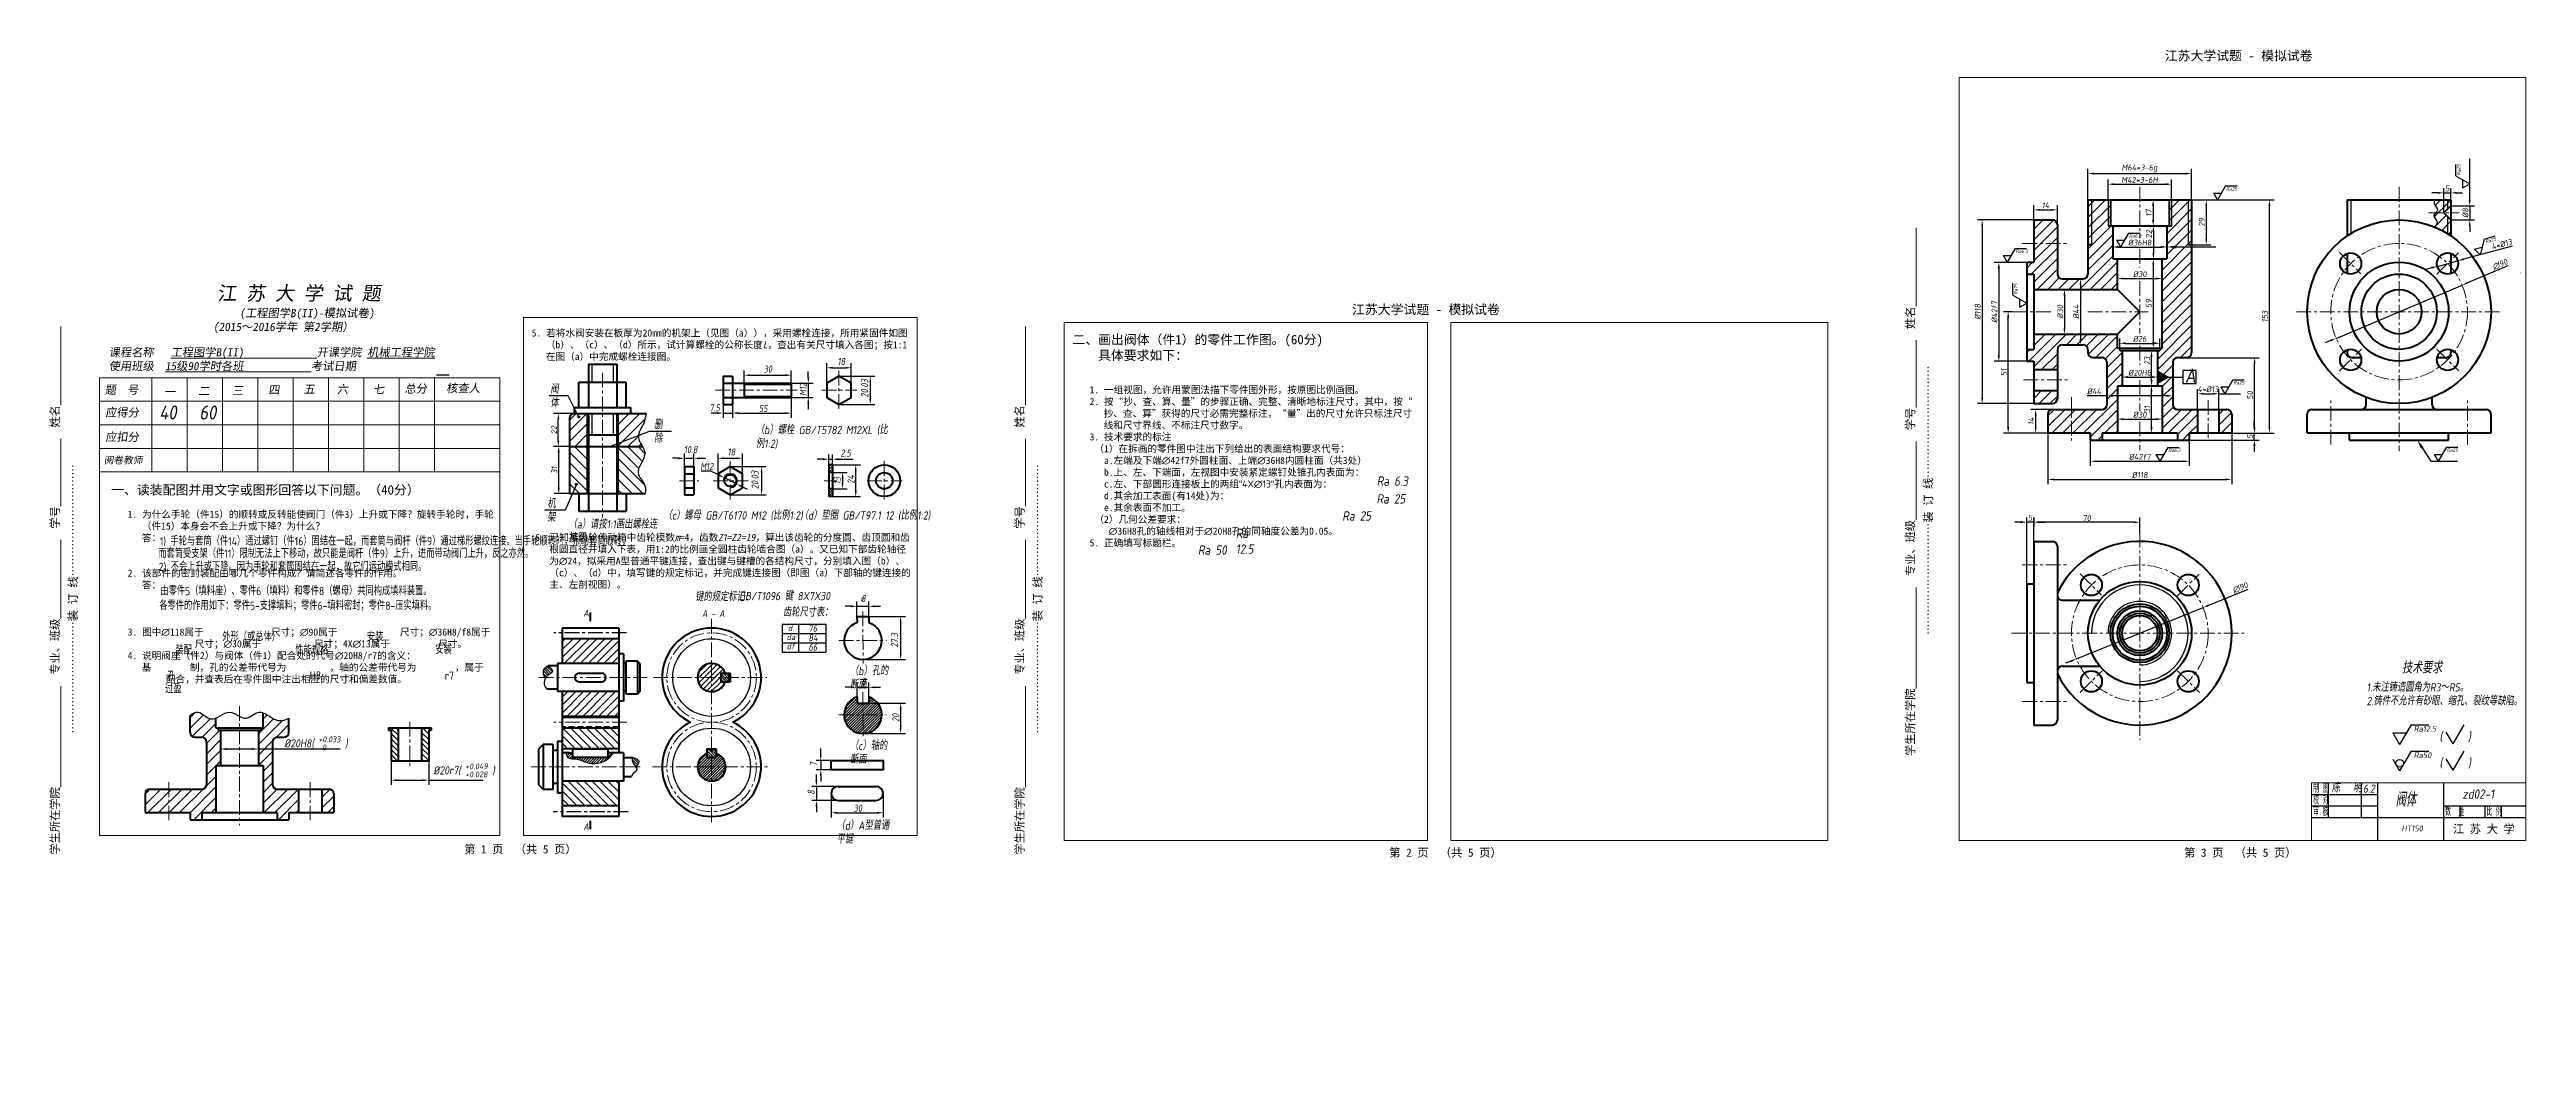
# Model space of a CAD drawing. Header units: millimetres. Extents: x -14 to 1037, y -1 to 431.
import ezdxf

# ---------------------------------------------------------------- set-up
doc = ezdxf.new("R2010")
doc.units = ezdxf.units.MM
doc.linetypes.add('CENTER', pattern=[2, 1.25, -0.25, 0.25, -0.25])
doc.linetypes.add('DASHED', pattern=[0.75, 0.5, -0.25])
for name, color, linetype, lineweight in [('4', 7, 'Continuous', 18), ('中心线', 7, 'CENTER', 18), ('答案', 1, 'Continuous', 50), ('粗实线', 7, 'Continuous', 50)]:
    doc.layers.add(name, color=color, linetype=linetype, lineweight=lineweight)
doc.layers.add('细实线', color=7, linetype='Continuous')
doc.styles.get("Standard").update_dxf_attribs({"font": 'gbenor.shx', "oblique": 8, "bigfont": 'gbcbig.shx'})
doc.styles.add('style2', font='')
doc.styles.add('style3', font='gbenor.shx', dxfattribs={"oblique": 10, "bigfont": 'gbcbig.shx'})
doc.styles.get('style2').set_extended_font_data('SimSun')
doc.dimstyles.new('ISO-25', dxfattribs={"dimtxt": 2.5, "dimasz": 2.5, "dimexe": 2, "dimexo": 0, "dimtad": 1, "dimdec": 0, "dimlfac": 1.55, "dimdsep": 46, "dimtxsty": 'Standard', "dimcen": 2.5, "dimadec": 0, "dimazin": 0, "dimtfac": 1, "dimtdec": 0, "dimtmove": 0, "dimatfit": 3, "dimfxl": 0, "dimarcsym": 0})
pattern_1 = [(135, (-1.38736, 3.9865), (-0.561266, -0.561266), [])]

msp = doc.modelspace()

# ---------------------------------------------------------------- texts
at = {"width": 0.7}
for s, p in [('制 图', (946.59, 115.71)), ('校 对', (946.59, 110.81)), ('审 核', (946.59, 105.91)), ('数  量', (1002.59, 105.91)), ('比 例', (1020.09, 105.91))]:
    msp.add_text(s, height=3.5, dxfattribs=at).set_placement(p)
at = {"style": 'style2'}
msp.add_text('江 苏 大 学', height=3.5, dxfattribs=at).set_placement((1005.88, 98.57))
at = {"attachment_point": 1, "style": 'style2'}
for s, insert, char_height, width in [('\\A1;\\pi-6,l6;5. 若将水阀安装在板厚为20mm的机架上（见图（a）），采用螺栓连接，所用紧固件如图（b）、（c）、（d）所示，试计算螺栓的公称长度{\\fSimSun|b0|i1|c134|p2;L}，查出有关尺寸填入各图；按1:1在图（a）中完成螺栓连接图。', (190.49, 312.49), 3, 162.3562), ('二、画出阀体（件1）的零件工作图。(60分){\\H1.7764x; }\\P    具体要求如下：{\\H1.51x; }', (419.98, 310.21), 4, 155.2134), ('一、读装配图并用文字或图形回答以下问题。（40分）', (12.05, 246.35), 4, 140.0434), ('\\A1;\\pi-6,l6;1. 为什么手轮（件15）的顺转或反转能使阀门（件3）上升或下降？旋转手轮时，手轮（件15）本身会不会上升或下降？为什么？\\P\\pi6,l0;答：\\P\\pi0;\\P\\P2. 该部件的密封装配由哪几个零件构成？请简述各零件的作用。\\P\\pi6;答：\\P\\P\\pi0;\\P\\P\\pi-6,l6;3. 图中{\\fISOCPEUR|b0|i0|c0|p34;∅}118属于{\\L              }尺寸；{\\fISOCPEUR|b0|i0|c0|p34;∅}90属于{\\L             }尺寸；{\\fISOCPEUR|b0|i0|c0|p34;∅}36H8/f8属于{\\L             }尺寸；{\\fISOCPEUR|b0|i0|c0|p34;∅}30属于{\\L           }尺寸；4X{\\fISOCPEUR|b0|i0|c0|p34;∅}13属于{\\L          }尺寸。\\P4. 说明阀座（件2）与阀体（件1）配合处的代号{\\fISOCPEUR|b0|i0|c0|p34;∅}20H8/r7的含义：\\P\\pi0;基{\\L        }制，孔的公差带代号为{\\L         }，轴的公差带代号为{\\L        }，属于{\\L        }配合，并查表后在零件图中注出相应的尺寸和偏差数值。', (19.02, 235.48), 3, 155.8732), ('\\pi-6,l6;6. 已知某齿轮传动箱中齿轮模数{\\fSimSun|b0|i1|c134|p2;m}=4，齿数{\\Q10;Z\\fISOCPEUR|b0|i0|c0|p34;1\\fSimSun|b0|i0|c134|p2;=Z2=19}，算出该齿轮的分度圆、齿顶圆和齿根圆直径并填入下表，用1:2的比例画全圆柱齿轮啮合图（a）。又已知下部齿轮轴径为{\\fISOCPEUR|b0|i0|c0|p34;∅}24，拟采用A型普通平键连接，查出键与键槽的各结构尺寸，分别填入图（b）、（c）、（d）中，填写键的规定标记，并完成键连接图（即图（a）下部轴的键连接的主、左剖视图）。{\\H1.7743x; }', (191.97, 225.67), 3, 159.1679)]:
    msp.add_mtext(s, dxfattribs=dict(at, insert=insert, char_height=char_height, width=width))
at = {"ltscale": 0.5, "attachment_point": 1}
for s, width, insert, char_height, style in [('1. 一组视图，允许用蒙图法描下零件图外形，按原图比例画图。\\P\\pi-6,l6;2. 按“抄、查、算、量”的步骤正确、完整、清晰地标注尺寸，其中，按“抄、查、算”获得的尺寸必需完整标注，“量”出的尺寸允许只标注尺寸线和尺寸界线、不标注尺寸数字。{\\H1.7743x; }\\P\\pi0,l0;3. 技术要求的标注\\P （1）在拆画的零件图中注出下列给出的表面结构要求代号：{\\H1.5775x; }\\P   a.左端及下端{\\fISOCPEUR|b0|i0|c0|p34;∅}42f7外圆柱面、上端{\\fISOCPEUR|b0|i0|c0|p34;∅}36H8内圆柱面（共3处）{\\H1.5818x; }\\P   b.上、左、下端面，左视图中安装紧定螺钉处锥孔内表面为：{\\H1.5769x; }\\P   c.左、下部圆形连接板上的两组{\\fISOCPEUR|b0|i0|c0|p34;“4X∅13“}孔内表面为：{\\H1.5785x; }\\P   d.其余加工表面(有14处)为：{\\H1.5835x; }\\P   e.其余表面不加工。\\P （2）几何公差要求：\\P    {\\fISOCPEUR|b0|i0|c0|p34;∅}36H8孔的轴线相对于{\\fISOCPEUR|b0|i0|c0|p34;∅}20H8孔的同轴度公差为0.05。     {\\H1.5853x; }\\P5. 正确填写标题栏。{\\H1.5849x; }', 137.5254, (427.26, 288.36), 3, 'style2'), ('Ra 25', 13.5078, (549.06, 242.54), 4, 'style3'), ('Ra 6.3', 13.5078, (549.15, 250.08), 4, 'style3'), ('Ra 25', 13.5078, (534.52, 235.28), 4, 'style3'), ('Ra 50', 13.5078, (473.26, 220.79), 4, 'style3'), ('Ra 12.5', 13.5078, (489.32, 227.88), 4, 'style3')]:
    msp.add_mtext_dynamic_manual_height_columns(s, width=width, gutter_width=12.5, heights=[0], dxfattribs=dict(at, insert=insert, char_height=char_height, style=style))
at = {"char_height": 6, "attachment_point": 1, "style": 'style3'}
for s, insert in [('40', (32.45, 280.22)), ('60', (49.45, 280.22))]:
    msp.add_mtext_dynamic_manual_height_columns(s, width=9.3634, gutter_width=12.5, heights=[0], dxfattribs=dict(at, insert=insert))
at = {"layer": '4', "style": 'style2'}
for s, p in [('第 1 页\u3000（共 5 页）', (161.83, 89.96)), ('第 2 页\u3000（共 5 页）', (554.47, 88.52)), ('第 3 页\u3000（共 5 页）', (891.78, 88.52))]:
    msp.add_text(s, height=3.5, dxfattribs=at).set_placement(p)
at = {"layer": '4', "char_height": 4, "attachment_point": 1, "style": 'style2'}
for insert, width in [((883.6, 430.78), 80.5807), ((538.66, 322.98), 76.2542)]:
    msp.add_mtext('江苏大学试题 - 模拟试卷', dxfattribs=dict(at, insert=insert, width=width))
at = {"layer": '4', "char_height": 3.5, "width": 370.9946, "attachment_point": 1, "rotation": 90, "style": 'style2'}
for s, insert in [('{\\fSimSun|b0|i0|c134|p2;学生所在学院\\L\u3000\u3000\u3000\u3000\u3000\u3000\u3000\u3000\u3000\\l\u3000专业、班级\\L\u3000\u3000\u3000\u3000      \\l\u3000学号\\L\u3000\u3000\u3000\u3000\u3000  \\l\u3000姓名\\L\u3000\u3000\u3000      \u3000}', (773.84, 131.32)), ('{\\fSimSun|b0|i0|c134|p2;学生所在学院\\L\u3000\u3000\u3000\u3000\u3000\u3000\u3000\u3000\u3000\\l\u3000专业、班级\\L\u3000\u3000\u3000\u3000      \\l\u3000学号\\L\u3000\u3000\u3000\u3000\u3000  \\l\u3000姓名\\L\u3000\u3000\u3000      \u3000}', (-13.58, 89.43)), ('{\\fSimSun|b0|i0|c134|p2;学生所在学院\\L\u3000\u3000\u3000\u3000\u3000\u3000\u3000\u3000\u3000\\l\u3000专业、班级\\L\u3000\u3000\u3000\u3000      \\l\u3000学号\\L\u3000\u3000\u3000\u3000\u3000  \\l\u3000姓名\\L\u3000\u3000\u3000      \u3000}', (395.85, 89.43)), ('…………………………装 订 线…………………………', (781.46, 182.79)), ('…………………………装 订 线…………………………', (-5.96, 140.9)), ('…………………………装 订 线…………………………', (403.47, 140.9))]:
    msp.add_mtext(s, dxfattribs=dict(at, insert=insert))
at = {"layer": '4', "attachment_point": 1}
for s, insert, char_height, width in [('{\\fSimSun|b0|i0|c134|p2;江 苏 大 学 试 题}', (57.03, 330.91), 6, 126.2762), ('{\\fSimSun|b0|i0|c134|p2;(2015～2016学年 第2学期）}', (55.33, 315.35), 3.5, 92.7079), ('{\\fSimSun|b0|i0|c134|p2;(工程图学B(II)-模拟试卷)}', (66.53, 321.21), 3.5, 92.7079), ('{\\fSimSun|b0|i0|c134|p2;课程名称\\L   工程图学B(II)      \\l       开课学院\\L 机械工程学院    \\P\\l使用班级\\L  15级90学时各班     \\l       考试日期\\L       }', (11.06, 304.53), 3.5, 155.2825), ('{\\f宋体|b0|i0|c134|p2;题  号}', (9.35, 288.64), 3.5, 18.6126), ('{\\f宋体|b0|i0|c134|p2;一}', (34.51, 287.75), 3.5, 10.6358), ('{\\f宋体|b0|i0|c134|p2;二}', (49.04, 288.11), 3.5, 12.2312), ('{\\f宋体|b0|i0|c134|p2;三}', (63.37, 288.28), 3.5, 10.6358), ('{\\f宋体|b0|i0|c134|p2;四}', (78.77, 288.64), 3.5, 12.7629), ('{\\f宋体|b0|i0|c134|p2;五}', (93.75, 288.84), 3.5, 13.8265), ('{\\f宋体|b0|i0|c134|p2;六}', (107.88, 288.84), 3.5, 14.8901), ('{\\f宋体|b0|i0|c134|p2;七}', (123.24, 288.84), 3.5, 14.8901), ('{\\f宋体|b0|i0|c134|p2;总分}', (136.55, 289.08), 3.5, 14.1662), ('{\\f宋体|b0|i0|c134|p2;核查人}', (154.28, 289.32), 3.5, 27.2426), ('{\\f宋体|b0|i0|c134|p2;应得分}', (9.52, 278.95), 3.5, 26.0577), ('{\\fSimSun|b0|i0|c134|p2;应扣分}', (9.52, 268.57), 3.5, 26.0577), ('{\\fSimSun|b0|i0|c134|p2;阅卷教师}', (8.98, 258.45), 2.94, 20.208)]:
    msp.add_mtext(s, dxfattribs=dict(at, insert=insert, char_height=char_height, width=width))
at = {"layer": '答案', "lineweight": -3}
for s, p in [('1) 手轮与套筒（件14）通过螺钉（件16）固结在一起，而套筒与阀杆（件9）通过梯形螺纹连接。当手轮顺转时，带动套筒顺转，', (32.68, 220.77)), ('而套筒受支架（件11）限制无法上下移动，故只能是阀杆（件9）上升，进而带动阀门上升，反之亦然。', (32.03, 215.51)), ('2) 不会上升或下降。因为手轮和套筒固结在一起，故它们运动模式相同。', (32.25, 209.93)), ('由零件5（填料座）、零件6（填料）和零件8（螺母）共同构成填料装置。', (32.89, 199.63)), ('各零件的作用如下：零件5-支撑填料；零件6-填料密封；零件8-压实填料。', (32.41, 193.42)), ('外形（或总体）', (59.18, 180.14)), ('安装', (120.57, 180.16)), ('装配', (39.3, 174.47)), ('性能规格', (90.19, 174.51)), ('安装', (149.6, 174.72)), ('过盈', (34.89, 157.94)), ('孔', (35.93, 163.36)), ('H8', (96.28, 163.82)), ('r7', (153.63, 163.7))]:
    msp.add_text(s, height=3.5, dxfattribs=at).set_placement(p)
at = {"layer": '答案', "lineweight": -3, "style": 'style3', "oblique": 10}
for s, height, p in [('陈   明', 3.5, (954.39, 115.95)), ('6.2', 3.5, (967.7, 115.7)), ('阀体', 6, (981.55, 109.84)), ('zd02-1', 4, (1009.87, 113.13))]:
    msp.add_text(s, height=height, dxfattribs=at).set_placement(p)
at = {"layer": '答案', "lineweight": -3, "ltscale": 0.5, "char_height": 1.5, "attachment_point": 1, "style": 'style3'}
for insert, rotation in [((1007.61, 377.95), 90), ((1019.44, 350.48), 16.40769), ((819.59, 327.31), 90)]:
    msp.add_mtext_dynamic_manual_height_columns('Ra25', width=10.7498, gutter_width=12.5, heights=[0], dxfattribs=dict(at, insert=insert, rotation=rotation))
at = {"layer": '答案', "lineweight": -3, "ltscale": 0.5, "attachment_point": 1, "style": 'style3'}
for s, width, insert, char_height in [('Ra25', 10.7498, (909.62, 372.95), 1.5), ('Ra6.3', 10.7498, (868.46, 352.97), 1.5), ('Ra6.3', 10.7498, (820.3, 346.45), 1.5), ('Ra25', 10.7498, (912.7, 290.63), 1.5), ('Ra6.3', 10.7498, (885.06, 261.92), 1.5), ('Ra25', 10.7498, (1003.31, 261.97), 1.5), ('Ra12.5', 10.7498, (989.27, 144.12), 2.5), ('(     )', 16.5822, (1000.16, 141.62), 4), ('Ra50', 10.7498, (989.27, 132.91), 2.5), ('(     )', 16.5822, (1000.16, 130.41), 4), ('HT150', 10.5, (984.07, 101.78), 2.5)]:
    msp.add_mtext_dynamic_manual_height_columns(s, width=width, gutter_width=12.5, heights=[0], dxfattribs=dict(at, insert=insert, char_height=char_height))
at = {"layer": '答案', "lineweight": -3, "ltscale": 0.5, "attachment_point": 1}
for s, width, insert, char_height in [('{\\Q10;30}', 3, (288.94, 297.17), 3), ('{\\Q10;18}', 3, (320.3, 300.4), 3), ('删 除', 7.1282, (242.51, 273.75), 3.5), ('{\\Q10;7.5}', 3, (265.95, 280.75), 3), ('{\\Q10;55}', 3, (286.9, 280.46), 3), ('{\\Q10;10.8}', 3, (255.12, 263.04), 3), ('{\\Q10;M12}', 3, (262.04, 255.78), 3), ('{\\Q10;18}', 3, (273.66, 261.94), 3), ('{\\Q10;2.5}', 3, (321.58, 261.45), 3), ('{\\Q10;GB/T1096 键 8X7X30} ', 38.2441, (278.53, 200.99), 3.5), ('{\\Q10;8}', 3, (330.3, 199.71), 3), ('{\\Q10;66}', 7.5948, (307.99, 179.06), 3), ('{\\Q10;84}', 7.5948, (307.99, 183.06), 3), ('{\\Q10;76}', 7.5948, (307.99, 187.06), 3), ('{\\Q10;8}', 3, (330.44, 164.48), 3)]:
    msp.add_mtext_dynamic_manual_height_columns(s, width=width, gutter_width=12.5, heights=[0], dxfattribs=dict(at, insert=insert, char_height=char_height))
at = {"layer": '答案', "lineweight": -3, "ltscale": 0.5, "char_height": 3, "attachment_point": 1, "rotation": 90}
for s, insert in [('{\\Q10;M12}', (304.24, 284.25)), ('{\\Q10;20.03}', (330.32, 283.57)), ('{\\Q10;20.03}', (283.77, 244.64)), ('{\\Q10;13}', (318.72, 246.68)), ('{\\Q10;24}', (324.51, 246.93)), ('{\\Q10;27.3}', (343.02, 177.39)), ('{\\Q10;20}', (343.51, 145.78)), ('{\\Q10;7}', (308.67, 126.91)), ('{\\Q10;8}', (307.61, 114.84))]:
    msp.add_mtext_dynamic_manual_height_columns(s, width=7.5948, gutter_width=12.5, heights=[0], dxfattribs=dict(at, insert=insert))
at = {"layer": '答案', "lineweight": -3, "attachment_point": 1, "style": 'style3'}
for s, insert, char_height, width in [('技术要求', (984.28, 171.42), 5, 54.8272), ('1.未注铸造圆角为R3～R5。\\P2.铸件不允许有砂眼、缩孔、裂纹等缺陷。', (969.24, 162.21), 3.5, 73.7499), ('\\A1;%%C20H8({\\H1x; \\H0.7x;\\S+0.033^  0;\\H1.4286x; })', (85.5, 139.62), 3.5, 54.8795), ('\\A1;%%C20r7( {\\H0.7x;\\S+0.049^ +0.028;} )', (148.76, 128.14), 3.5, 54.0725)]:
    msp.add_mtext(s, dxfattribs=dict(at, insert=insert, char_height=char_height, width=width))
at = {"layer": '细实线', "ltscale": 0.5, "attachment_point": 1}
for s, width, insert, char_height in [('A', 5.566, (892.2, 295.87), 6), ('阀 体', 7.1282, (198.42, 288.79), 3.5), ('（b）螺栓 {\\Q10;GB/T5782 M12XL} (比例1:2)', 56.9503, (285.72, 271.54), 3.5), ('机 架', 7.1282, (197.11, 240.18), 3.5), ('（a）请按1:1画出螺栓连接图', 38.2441, (206.21, 231.47), 3.5), ('（c）螺母 {\\Q10;GB/T6170 M12} (比例1:2)', 56.9503, (246.58, 235.23), 3.5), ('（d）垫圈 {\\Q10;GB/T97.1 12} (比例1:2)', 56.9503, (304.33, 235.23), 3.5), ('键的规定标记：{\\L                        }。', 72.0536, (259.92, 200.62), 3.5), ('齿轮尺寸表：', 38.2441, (297.18, 194.06), 3.5), ('{\\Q10;da}', 7.5948, (298.73, 183.1), 2.5), ('{\\Q10;df}', 7.5948, (298.73, 179.1), 2.5), ('{\\Q10;d}', 7.5948, (299.23, 186.84), 2.5), ('（b）孔的断面', 17.4887, (325.65, 169.18), 3.5), ('（c）轴的断面', 17.4887, (325.65, 137.42), 3.5), ('（d）A型普通平键', 23.0999, (319.91, 103.53), 3.5)]:
    msp.add_mtext_dynamic_manual_height_columns(s, width=width, gutter_width=12.5, heights=[0], dxfattribs=dict(at, insert=insert, char_height=char_height))
at = {"layer": '细实线', "lineweight": -3, "ltscale": 0.5, "char_height": 3, "attachment_point": 1}
for s, width, insert in [('{\\Q10;A}', 7.5948, (212.46, 193.55)), ('{\\Q10;A - A}', 10.5554, (262.79, 193.32)), ('{\\Q10;30}', 7.5948, (327.12, 110.61)), ('{\\Q10;A}', 7.5948, (212.47, 102.8))]:
    msp.add_mtext_dynamic_manual_height_columns(s, width=width, gutter_width=12.5, heights=[0], dxfattribs=dict(at, insert=insert))

# ---------------------------------------------------------------- blocks, each defined once
blk = doc.blocks.new('*D84')
at = {"layer": 'DEFPOINTS', "color": 0, "ltscale": 0.5, "transparency": 16777216}
for p in [(201.8, 276.8), (208.6, 276.8), (206.6, 262.8)]:
    blk.add_point(p, dxfattribs=at)
at = {"layer": '细实线', "color": 0, "lineweight": -2, "ltscale": 0.5, "transparency": 16777216}
for p, q in [((208.6, 276.8), (199.8, 276.8)), ((201.8, 265.3), (201.8, 274.3)), ((206.6, 262.8), (199.8, 262.8))]:
    blk.add_line(p, q, dxfattribs=at)
at = {"layer": '细实线', "color": 0, "ltscale": 0.5, "transparency": 16777216}
for points in [[(201.4, 274.3), (202.2, 274.3), (201.8, 276.8)], [(201.4, 265.3), (202.2, 265.3), (201.8, 262.8)]]:
    blk.add_solid(points, dxfattribs=at)
at = {"layer": '细实线', "color": 0, "ltscale": 0.5, "transparency": 16777216, "insert": (200, 269.8), "char_height": 2.5, "attachment_point": 5, "rotation": 90}
blk.add_mtext('22', dxfattribs=at)
blk = doc.blocks.new('*D85')
at = {"layer": 'DEFPOINTS', "color": 0, "ltscale": 0.5, "transparency": 16777216}
for p in [(202, 262.8), (206.6, 262.8), (206.6, 242.8)]:
    blk.add_point(p, dxfattribs=at)
at = {"layer": '细实线', "color": 0, "lineweight": -2, "ltscale": 0.5, "transparency": 16777216}
for p, q in [((206.6, 262.8), (200, 262.8)), ((202, 245.3), (202, 260.3)), ((206.6, 242.8), (200, 242.8))]:
    blk.add_line(p, q, dxfattribs=at)
at = {"layer": '细实线', "color": 0, "ltscale": 0.5, "transparency": 16777216}
for points in [[(201.5, 260.3), (202.4, 260.3), (202, 262.8)], [(201.5, 245.3), (202.4, 245.3), (202, 242.8)]]:
    blk.add_solid(points, dxfattribs=at)
at = {"layer": '细实线', "color": 0, "ltscale": 0.5, "transparency": 16777216, "insert": (200.1, 252.8), "char_height": 2.5, "attachment_point": 5, "rotation": 90}
blk.add_mtext('31', dxfattribs=at)
blk = doc.blocks.new('*D118')
at = {"layer": 'DEFPOINTS', "color": 0, "ltscale": 0.5, "transparency": 16777216}
for p in [(852, 265.5), (894, 265.5), (894, 256.5)]:
    blk.add_point(p, dxfattribs=at)
at = {"layer": '细实线', "color": 0, "lineweight": -2, "ltscale": 0.5, "transparency": 16777216}
for p, q in [((852, 265.5), (852, 254.5)), ((894, 265.5), (894, 254.5)), ((854.5, 256.5), (891.5, 256.5))]:
    blk.add_line(p, q, dxfattribs=at)
at = {"layer": '细实线', "color": 0, "ltscale": 0.5, "transparency": 16777216}
for points in [[(854.5, 256.9), (854.5, 256.1), (852, 256.5)], [(891.5, 256.9), (891.5, 256.1), (894, 256.5)]]:
    blk.add_solid(points, dxfattribs=at)
at = {"layer": '细实线', "color": 0, "ltscale": 0.5, "transparency": 16777216, "insert": (873, 258.4), "char_height": 2.5, "attachment_point": 5}
blk.add_mtext('%%c42f7', dxfattribs=at)
blk = doc.blocks.new('*D119')
at = {"layer": 'DEFPOINTS', "color": 0, "ltscale": 0.5, "transparency": 16777216}
for p in [(834, 268.5), (912, 268.5), (912, 248.8)]:
    blk.add_point(p, dxfattribs=at)
at = {"layer": '细实线', "color": 0, "lineweight": -2, "ltscale": 0.5, "transparency": 16777216}
for p, q in [((834, 268.5), (834, 246.8)), ((912, 268.5), (912, 246.8)), ((836.5, 248.8), (909.5, 248.8))]:
    blk.add_line(p, q, dxfattribs=at)
at = {"layer": '细实线', "color": 0, "ltscale": 0.5, "transparency": 16777216}
for points in [[(836.5, 249.2), (836.5, 248.4), (834, 248.8)], [(909.5, 249.2), (909.5, 248.4), (912, 248.8)]]:
    blk.add_solid(points, dxfattribs=at)
at = {"layer": '细实线', "color": 0, "ltscale": 0.5, "transparency": 16777216, "insert": (873, 250.7), "char_height": 2.5, "attachment_point": 5}
blk.add_mtext('%%c118', dxfattribs=at)
blk = doc.blocks.new('*D120')
at = {"layer": 'DEFPOINTS', "color": 0, "ltscale": 0.5, "transparency": 16777216}
for p in [(899.9, 194.4), (846.1, 172.6)]:
    blk.add_point(p, dxfattribs=at)
at = {"layer": '细实线', "color": 0, "lineweight": -2, "ltscale": 0.5, "transparency": 16777216}
for p, q in [((918.9, 202.1), (902.2, 195.3)), ((846.1, 172.6), (899.9, 194.4)), ((843.8, 171.6), (841.5, 170.7))]:
    blk.add_line(p, q, dxfattribs=at)
at = {"layer": '细实线', "color": 0, "ltscale": 0.5, "transparency": 16777216}
for points in [[(902, 195.7), (902.3, 194.9), (899.9, 194.4)], [(843.7, 172), (844, 171.2), (846.1, 172.6)]]:
    blk.add_solid(points, dxfattribs=at)
at = {"layer": '细实线', "color": 0, "ltscale": 0.5, "transparency": 16777216, "insert": (915.6, 202.8), "char_height": 2.5, "attachment_point": 5, "rotation": 22.1104}
blk.add_mtext('∅90', dxfattribs=at)
blk = doc.blocks.new('*D121')
at = {"layer": 'DEFPOINTS', "color": 0, "ltscale": 0.5, "transparency": 16777216}
for p in [(1009.8, 331.3), (956.3, 308.7)]:
    blk.add_point(p, dxfattribs=at)
at = {"layer": '细实线', "color": 0, "lineweight": -2, "ltscale": 0.5, "transparency": 16777216}
for p, q in [((1029.2, 339.5), (1012.1, 332.3)), ((956.3, 308.7), (1009.8, 331.3)), ((954, 307.8), (951.7, 306.8))]:
    blk.add_line(p, q, dxfattribs=at)
at = {"layer": '细实线', "color": 0, "ltscale": 0.5, "transparency": 16777216}
for points in [[(1011.9, 332.7), (1012.2, 331.9), (1009.8, 331.3)], [(953.9, 308.2), (954.2, 307.4), (956.3, 308.7)]]:
    blk.add_solid(points, dxfattribs=at)
at = {"layer": '细实线', "color": 0, "ltscale": 0.5, "transparency": 16777216, "insert": (1025.9, 340.1), "char_height": 2.5, "attachment_point": 5, "rotation": 22.8905}
blk.add_mtext('∅90', dxfattribs=at)
blk = doc.blocks.new('*D122')
at = {"layer": 'DEFPOINTS', "color": 0, "ltscale": 0.5, "transparency": 16777216}
for p in [(906.5, 285.2), (897.5, 278.5), (906.5, 278.5)]:
    blk.add_point(p, dxfattribs=at)
at = {"layer": '细实线', "color": 0, "lineweight": -2, "ltscale": 0.5, "transparency": 16777216}
for p, q in [((897.5, 278.5), (897.5, 287.2)), ((900, 285.2), (904, 285.2)), ((906.5, 278.5), (906.5, 287.2))]:
    blk.add_line(p, q, dxfattribs=at)
at = {"layer": '细实线', "color": 0, "ltscale": 0.5, "transparency": 16777216}
for points in [[(900, 285.6), (900, 284.8), (897.5, 285.2)], [(904, 285.6), (904, 284.8), (906.5, 285.2)]]:
    blk.add_solid(points, dxfattribs=at)
at = {"layer": '细实线', "color": 0, "ltscale": 0.5, "transparency": 16777216, "insert": (902, 287.1), "char_height": 2.5, "attachment_point": 5}
blk.add_mtext('4*%%c13', dxfattribs=at)
blk = doc.blocks.new('*D123')
at = {"layer": 'DEFPOINTS', "color": 0, "ltscale": 0.5, "transparency": 16777216}
for p in [(836, 278.5), (828.8, 268.5), (834, 268.5)]:
    blk.add_point(p, dxfattribs=at)
at = {"layer": '细实线', "color": 0, "lineweight": -2, "ltscale": 0.5, "transparency": 16777216}
for p, q in [((836, 278.5), (826.8, 278.5)), ((828.8, 276), (828.8, 271)), ((834, 268.5), (826.8, 268.5))]:
    blk.add_line(p, q, dxfattribs=at)
at = {"layer": '细实线', "color": 0, "ltscale": 0.5, "transparency": 16777216}
for points in [[(828.4, 276), (829.2, 276), (828.8, 278.5)], [(828.4, 271), (829.2, 271), (828.8, 268.5)]]:
    blk.add_solid(points, dxfattribs=at)
at = {"layer": '细实线', "color": 0, "ltscale": 0.5, "transparency": 16777216, "insert": (826.9, 273.5), "char_height": 2.5, "attachment_point": 5, "rotation": 90}
blk.add_mtext('14', dxfattribs=at)
blk = doc.blocks.new('*D124')
at = {"layer": 'DEFPOINTS', "color": 0, "ltscale": 0.5, "transparency": 16777216}
for p in [(825, 341), (813.2, 299), (825, 299)]:
    blk.add_point(p, dxfattribs=at)
at = {"layer": '细实线', "color": 0, "lineweight": -2, "ltscale": 0.5, "transparency": 16777216}
for p, q in [((825, 341), (811.2, 341)), ((813.2, 338.5), (813.2, 301.5)), ((825, 299), (811.2, 299))]:
    blk.add_line(p, q, dxfattribs=at)
at = {"layer": '细实线', "color": 0, "ltscale": 0.5, "transparency": 16777216}
for points in [[(812.7, 338.5), (813.6, 338.5), (813.2, 341)], [(812.7, 301.5), (813.6, 301.5), (813.2, 299)]]:
    blk.add_solid(points, dxfattribs=at)
at = {"layer": '细实线', "color": 0, "ltscale": 0.5, "transparency": 16777216, "insert": (811.3, 320), "char_height": 2.5, "attachment_point": 5, "rotation": 90}
blk.add_mtext('%%c42f7', dxfattribs=at)
blk = doc.blocks.new('*D125')
at = {"layer": 'DEFPOINTS', "color": 0, "ltscale": 0.5, "transparency": 16777216}
for p in [(828, 359), (806.1, 281), (828, 281)]:
    blk.add_point(p, dxfattribs=at)
at = {"layer": '答案', "color": 0, "lineweight": -2, "ltscale": 0.5, "transparency": 16777216}
for p, q in [((828, 359), (804.1, 359)), ((806.1, 356.5), (806.1, 283.5)), ((828, 281), (804.1, 281))]:
    blk.add_line(p, q, dxfattribs=at)
at = {"layer": '答案', "color": 0, "ltscale": 0.5, "transparency": 16777216}
for points in [[(805.7, 356.5), (806.5, 356.5), (806.1, 359)], [(805.7, 283.5), (806.5, 283.5), (806.1, 281)]]:
    blk.add_solid(points, dxfattribs=at)
at = {"layer": '答案', "color": 0, "lineweight": -3, "ltscale": 0.5, "transparency": 16777216, "insert": (804.2, 320), "char_height": 2.5, "attachment_point": 5, "rotation": 90}
blk.add_mtext('%%c118', dxfattribs=at)
blk = doc.blocks.new('*D126')
at = {"layer": 'DEFPOINTS', "color": 0, "ltscale": 0.5, "transparency": 16777216}
for p in [(817.1, 320), (818.9, 320), (834, 268.5)]:
    blk.add_point(p, dxfattribs=at)
at = {"layer": '细实线', "color": 0, "lineweight": -2, "ltscale": 0.5, "transparency": 16777216}
for p, q in [((818.9, 320), (815.1, 320)), ((817.1, 271), (817.1, 317.5)), ((834, 268.5), (815.1, 268.5))]:
    blk.add_line(p, q, dxfattribs=at)
at = {"layer": '细实线', "color": 0, "ltscale": 0.5, "transparency": 16777216}
for points in [[(816.7, 317.5), (817.6, 317.5), (817.1, 320)], [(816.7, 271), (817.6, 271), (817.1, 268.5)]]:
    blk.add_solid(points, dxfattribs=at)
at = {"layer": '细实线', "color": 0, "ltscale": 0.5, "transparency": 16777216, "insert": (815.3, 294.3), "char_height": 2.5, "attachment_point": 5, "rotation": 90}
blk.add_mtext('51', dxfattribs=at)
blk = doc.blocks.new('*D127')
at = {"layer": 'DEFPOINTS', "color": 0, "ltscale": 0.5, "transparency": 16777216}
for p in [(843.6, 329.5), (841, 310.5), (843.1, 310.5)]:
    blk.add_point(p, dxfattribs=at)
at = {"layer": '细实线', "color": 0, "lineweight": -2, "ltscale": 0.5, "transparency": 16777216}
for p, q in [((843.6, 329.5), (839, 329.5)), ((841, 327), (841, 313)), ((843.1, 310.5), (839, 310.5))]:
    blk.add_line(p, q, dxfattribs=at)
at = {"layer": '细实线', "color": 0, "ltscale": 0.5, "transparency": 16777216}
for points in [[(840.6, 327), (841.4, 327), (841, 329.5)], [(840.6, 313), (841.4, 313), (841, 310.5)]]:
    blk.add_solid(points, dxfattribs=at)
at = {"layer": '细实线', "color": 0, "ltscale": 0.5, "transparency": 16777216, "insert": (839.2, 320), "char_height": 2.5, "attachment_point": 5, "rotation": 90}
blk.add_mtext('%%c30', dxfattribs=at)
blk = doc.blocks.new('*D128')
at = {"layer": 'DEFPOINTS', "color": 0, "ltscale": 0.5, "transparency": 16777216}
for p in [(863.5, 273.9), (882.5, 274.4), (882.5, 274.3)]:
    blk.add_point(p, dxfattribs=at)
at = {"layer": '细实线', "color": 0, "lineweight": -2, "ltscale": 0.5, "transparency": 16777216}
for p, q in [((863.5, 273.9), (863.5, 276.4)), ((866, 274.4), (880, 274.4)), ((882.5, 274.3), (882.5, 276.4))]:
    blk.add_line(p, q, dxfattribs=at)
at = {"layer": '细实线', "color": 0, "ltscale": 0.5, "transparency": 16777216}
for points in [[(866, 274.8), (866, 274), (863.5, 274.4)], [(880, 274.8), (880, 274), (882.5, 274.4)]]:
    blk.add_solid(points, dxfattribs=at)
at = {"layer": '细实线', "color": 0, "ltscale": 0.5, "transparency": 16777216, "insert": (873, 276.3), "char_height": 2.5, "attachment_point": 5}
blk.add_mtext('%%c30', dxfattribs=at)
blk = doc.blocks.new('*D129')
at = {"layer": 'DEFPOINTS', "color": 0, "ltscale": 0.5, "transparency": 16777216}
for p in [(865.5, 292.7), (880.5, 292.8), (880.5, 292.3)]:
    blk.add_point(p, dxfattribs=at)
at = {"layer": '细实线', "color": 0, "lineweight": -2, "ltscale": 0.5, "transparency": 16777216}
for p, q in [((865.5, 292.7), (865.5, 290.3)), ((868, 292.3), (878, 292.3)), ((880.5, 292.8), (880.5, 290.3))]:
    blk.add_line(p, q, dxfattribs=at)
at = {"layer": '细实线', "color": 0, "ltscale": 0.5, "transparency": 16777216}
for points in [[(868, 292.7), (868, 291.8), (865.5, 292.3)], [(878, 292.7), (878, 291.8), (880.5, 292.3)]]:
    blk.add_solid(points, dxfattribs=at)
at = {"layer": '细实线', "color": 0, "lineweight": -3, "ltscale": 0.5, "transparency": 16777216, "insert": (873, 294.1), "char_height": 2.5, "attachment_point": 5}
blk.add_mtext('%%c20H8', dxfattribs=at)
blk = doc.blocks.new('*D130')
at = {"layer": 'DEFPOINTS', "color": 0, "ltscale": 0.5, "transparency": 16777216}
for p in [(895, 378.7), (851, 367.5), (895, 367.5)]:
    blk.add_point(p, dxfattribs=at)
at = {"layer": '细实线', "color": 0, "lineweight": -2, "ltscale": 0.5, "transparency": 16777216}
for p, q in [((851, 367.5), (851, 380.7)), ((853.5, 378.7), (892.5, 378.7)), ((895, 367.5), (895, 380.7))]:
    blk.add_line(p, q, dxfattribs=at)
at = {"layer": '细实线', "color": 0, "ltscale": 0.5, "transparency": 16777216}
for points in [[(853.5, 379.1), (853.5, 378.3), (851, 378.7)], [(892.5, 379.1), (892.5, 378.3), (895, 378.7)]]:
    blk.add_solid(points, dxfattribs=at)
at = {"layer": '细实线', "color": 0, "ltscale": 0.5, "transparency": 16777216, "insert": (872.9, 380.9), "char_height": 2.5, "attachment_point": 5}
blk.add_mtext('M64*3-6g', dxfattribs=at)
blk = doc.blocks.new('*D131')
at = {"layer": 'DEFPOINTS', "color": 0, "ltscale": 0.5, "transparency": 16777216}
for p in [(886.5, 374.2), (859.5, 367.5), (886.5, 367.5)]:
    blk.add_point(p, dxfattribs=at)
at = {"layer": '细实线', "color": 0, "lineweight": -2, "ltscale": 0.5, "transparency": 16777216}
for p, q in [((859.5, 367.5), (859.5, 376.2)), ((862, 374.2), (884, 374.2)), ((886.5, 367.5), (886.5, 376.2))]:
    blk.add_line(p, q, dxfattribs=at)
at = {"layer": '细实线', "color": 0, "ltscale": 0.5, "transparency": 16777216}
for points in [[(862, 374.6), (862, 373.8), (859.5, 374.2)], [(884, 374.6), (884, 373.8), (886.5, 374.2)]]:
    blk.add_solid(points, dxfattribs=at)
at = {"layer": '细实线', "color": 0, "ltscale": 0.5, "transparency": 16777216, "insert": (872.9, 376), "char_height": 2.5, "attachment_point": 5}
blk.add_mtext('M42*3-6H', dxfattribs=at)
blk = doc.blocks.new('*D132')
at = {"layer": 'DEFPOINTS', "color": 0, "ltscale": 0.5, "transparency": 16777216}
for p in [(884.5, 347.5), (884.5, 347.1), (861.5, 345.5)]:
    blk.add_point(p, dxfattribs=at)
at = {"layer": '细实线', "color": 0, "lineweight": -2, "ltscale": 0.5, "transparency": 16777216}
for p, q in [((861.5, 345.5), (861.5, 349.5)), ((864, 347.5), (882, 347.5)), ((884.5, 347.1), (884.5, 349.5))]:
    blk.add_line(p, q, dxfattribs=at)
at = {"layer": '细实线', "color": 0, "ltscale": 0.5, "transparency": 16777216}
for points in [[(864, 348), (864, 347.1), (861.5, 347.5)], [(882, 348), (882, 347.1), (884.5, 347.5)]]:
    blk.add_solid(points, dxfattribs=at)
at = {"layer": '细实线', "color": 0, "ltscale": 0.5, "transparency": 16777216, "insert": (873, 349.4), "char_height": 2.5, "attachment_point": 5}
blk.add_mtext('%%c36H8', dxfattribs=at)
blk = doc.blocks.new('*D133')
at = {"layer": 'DEFPOINTS', "color": 0, "ltscale": 0.5, "transparency": 16777216}
for p in [(863.5, 333.1), (882.5, 334.1), (882.5, 333.4)]:
    blk.add_point(p, dxfattribs=at)
at = {"layer": '答案', "color": 0, "lineweight": -2, "ltscale": 0.5, "transparency": 16777216}
for p, q in [((863.5, 333.1), (863.5, 336.1)), ((866, 334.1), (880, 334.1)), ((882.5, 333.4), (882.5, 336.1))]:
    blk.add_line(p, q, dxfattribs=at)
at = {"layer": '答案', "color": 0, "ltscale": 0.5, "transparency": 16777216}
for points in [[(866, 334.6), (866, 333.7), (863.5, 334.1)], [(880, 334.6), (880, 333.7), (882.5, 334.1)]]:
    blk.add_solid(points, dxfattribs=at)
at = {"layer": '答案', "color": 0, "lineweight": -3, "ltscale": 0.5, "transparency": 16777216, "insert": (873, 336), "char_height": 2.5, "attachment_point": 5}
blk.add_mtext('%%c30', dxfattribs=at)
blk = doc.blocks.new('*D134')
at = {"layer": 'DEFPOINTS', "color": 0, "ltscale": 0.5, "transparency": 16777216}
for p in [(999.3, 339.3), (1007.9, 341.7)]:
    blk.add_point(p, dxfattribs=at)
at = {"layer": '细实线', "color": 0, "lineweight": -2, "ltscale": 0.5, "transparency": 16777216}
for p, q in [((1031.1, 347.9), (1010.4, 342.3)), ((996.8, 338.7), (994.4, 338)), ((999.3, 339.3), (1007.9, 341.7))]:
    blk.add_line(p, q, dxfattribs=at)
at = {"layer": '细实线', "color": 0, "ltscale": 0.5, "transparency": 16777216}
for points in [[(996.7, 339.1), (997, 338.3), (999.3, 339.3)], [(1010.3, 342.7), (1010.5, 341.9), (1007.9, 341.7)]]:
    blk.add_solid(points, dxfattribs=at)
at = {"layer": '细实线', "color": 0, "ltscale": 0.5, "transparency": 16777216, "insert": (1026.6, 348.7), "char_height": 2.5, "attachment_point": 5, "rotation": 15.1684}
blk.add_mtext('4*%%c13', dxfattribs=at)
blk = doc.blocks.new('*D135')
at = {"layer": 'DEFPOINTS', "color": 0, "ltscale": 0.5, "transparency": 16777216}
for p in [(828, 359), (838, 363.3), (838, 357)]:
    blk.add_point(p, dxfattribs=at)
at = {"layer": '细实线', "color": 0, "lineweight": -2, "ltscale": 0.5, "transparency": 16777216}
for p, q in [((828, 359), (828, 365.3)), ((830.5, 363.3), (835.5, 363.3)), ((838, 357), (838, 365.3))]:
    blk.add_line(p, q, dxfattribs=at)
at = {"layer": '细实线', "color": 0, "ltscale": 0.5, "transparency": 16777216}
for points in [[(830.5, 363.7), (830.5, 362.9), (828, 363.3)], [(835.5, 363.7), (835.5, 362.9), (838, 363.3)]]:
    blk.add_solid(points, dxfattribs=at)
at = {"layer": '细实线', "color": 0, "ltscale": 0.5, "transparency": 16777216, "insert": (833, 365.2), "char_height": 2.5, "attachment_point": 5}
blk.add_mtext('14', dxfattribs=at)
blk = doc.blocks.new('*D136')
at = {"layer": 'DEFPOINTS', "color": 0, "ltscale": 0.5, "transparency": 16777216}
for p in [(828, 230.6), (828, 222.5), (873, 226.2)]:
    blk.add_point(p, dxfattribs=at)
at = {"layer": '细实线', "color": 0, "lineweight": -2, "ltscale": 0.5, "transparency": 16777216}
for p, q in [((828, 222.5), (828, 232.6)), ((873, 226.2), (873, 232.6)), ((870.5, 230.6), (830.5, 230.6))]:
    blk.add_line(p, q, dxfattribs=at)
at = {"layer": '细实线', "color": 0, "ltscale": 0.5, "transparency": 16777216}
for points in [[(830.5, 231), (830.5, 230.2), (828, 230.6)], [(870.5, 231), (870.5, 230.2), (873, 230.6)]]:
    blk.add_solid(points, dxfattribs=at)
at = {"layer": '细实线', "color": 0, "ltscale": 0.5, "transparency": 16777216, "insert": (850.5, 232.4), "char_height": 2.5, "attachment_point": 5}
blk.add_mtext('70', dxfattribs=at)
blk = doc.blocks.new('*D138')
at = {"layer": 'DEFPOINTS', "color": 0, "ltscale": 0.5, "transparency": 16777216}
for p in [(895, 367.5), (928, 367.5), (912, 268.5)]:
    blk.add_point(p, dxfattribs=at)
at = {"layer": '答案', "color": 0, "lineweight": -2, "ltscale": 0.5, "transparency": 16777216}
for p, q in [((895, 367.5), (930, 367.5)), ((928, 271), (928, 365)), ((912, 268.5), (930, 268.5))]:
    blk.add_line(p, q, dxfattribs=at)
at = {"layer": '答案', "color": 0, "ltscale": 0.5, "transparency": 16777216}
for points in [[(927.6, 365), (928.4, 365), (928, 367.5)], [(927.6, 271), (928.4, 271), (928, 268.5)]]:
    blk.add_solid(points, dxfattribs=at)
at = {"layer": '答案', "color": 0, "lineweight": -3, "ltscale": 0.5, "transparency": 16777216, "insert": (926.1, 318), "char_height": 2.5, "attachment_point": 5, "rotation": 90}
blk.add_mtext('153', dxfattribs=at)
blk = doc.blocks.new('*D139')
at = {"layer": 'DEFPOINTS', "color": 0, "ltscale": 0.5, "transparency": 16777216}
for p in [(893, 300.5), (921.7, 300.5), (912, 268.5)]:
    blk.add_point(p, dxfattribs=at)
at = {"layer": '答案', "color": 0, "lineweight": -2, "ltscale": 0.5, "transparency": 16777216}
for p, q in [((893, 300.5), (923.7, 300.5)), ((921.7, 271), (921.7, 298)), ((912, 268.5), (923.7, 268.5))]:
    blk.add_line(p, q, dxfattribs=at)
at = {"layer": '答案', "color": 0, "ltscale": 0.5, "transparency": 16777216}
for points in [[(921.3, 298), (922.1, 298), (921.7, 300.5)], [(921.3, 271), (922.1, 271), (921.7, 268.5)]]:
    blk.add_solid(points, dxfattribs=at)
at = {"layer": '答案', "color": 0, "lineweight": -3, "ltscale": 0.5, "transparency": 16777216, "insert": (919.8, 284.5), "char_height": 2.5, "attachment_point": 5, "rotation": 90}
blk.add_mtext('50', dxfattribs=at)
blk = doc.blocks.new('*D140')
at = {"layer": 'DEFPOINTS', "color": 0, "ltscale": 0.5, "transparency": 16777216}
for p in [(895, 367.5), (895, 348.5), (901.2, 348.5)]:
    blk.add_point(p, dxfattribs=at)
at = {"layer": '答案', "color": 0, "lineweight": -2, "ltscale": 0.5, "transparency": 16777216}
for p, q in [((895, 367.5), (903.2, 367.5)), ((901.2, 365), (901.2, 351)), ((895, 348.5), (903.2, 348.5))]:
    blk.add_line(p, q, dxfattribs=at)
at = {"layer": '答案', "color": 0, "ltscale": 0.5, "transparency": 16777216}
for points in [[(900.8, 365), (901.6, 365), (901.2, 367.5)], [(900.8, 351), (901.6, 351), (901.2, 348.5)]]:
    blk.add_solid(points, dxfattribs=at)
at = {"layer": '答案', "color": 0, "lineweight": -3, "ltscale": 0.5, "transparency": 16777216, "insert": (899.3, 358), "char_height": 2.5, "attachment_point": 5, "rotation": 90}
blk.add_mtext('29', dxfattribs=at)
blk = doc.blocks.new('*D141')
at = {"layer": 'DEFPOINTS', "color": 0, "ltscale": 0.5, "transparency": 16777216}
for p in [(878.3, 367.5), (878.7, 356.5), (878.9, 356.5)]:
    blk.add_point(p, dxfattribs=at)
at = {"layer": '答案', "color": 0, "lineweight": -2, "ltscale": 0.5, "transparency": 16777216}
for p, q in [((878.3, 367.5), (880.7, 367.5)), ((878.7, 365), (878.7, 359)), ((878.9, 356.5), (876.7, 356.5))]:
    blk.add_line(p, q, dxfattribs=at)
at = {"layer": '答案', "color": 0, "ltscale": 0.5, "transparency": 16777216}
for points in [[(878.2, 365), (879.1, 365), (878.7, 367.5)], [(878.2, 359), (879.1, 359), (878.7, 356.5)]]:
    blk.add_solid(points, dxfattribs=at)
at = {"layer": '答案', "color": 0, "lineweight": -3, "ltscale": 0.5, "transparency": 16777216, "insert": (876.8, 362), "char_height": 2.5, "attachment_point": 5, "rotation": 90}
blk.add_mtext('17', dxfattribs=at)
blk = doc.blocks.new('*D142')
at = {"layer": 'DEFPOINTS', "color": 0, "ltscale": 0.5, "transparency": 16777216}
for p in [(878.7, 356.5), (878.5, 342.5), (878.8, 342.5)]:
    blk.add_point(p, dxfattribs=at)
at = {"layer": '答案', "color": 0, "lineweight": -2, "ltscale": 0.5, "transparency": 16777216}
for p, q in [((878.7, 356.5), (880.8, 356.5)), ((878.8, 354), (878.8, 345)), ((878.5, 342.5), (880.8, 342.5))]:
    blk.add_line(p, q, dxfattribs=at)
at = {"layer": '答案', "color": 0, "ltscale": 0.5, "transparency": 16777216}
for points in [[(878.3, 354), (879.2, 354), (878.8, 356.5)], [(878.3, 345), (879.2, 345), (878.8, 342.5)]]:
    blk.add_solid(points, dxfattribs=at)
at = {"layer": '答案', "color": 0, "lineweight": -3, "ltscale": 0.5, "transparency": 16777216, "insert": (876.9, 353), "char_height": 2.5, "attachment_point": 5, "rotation": 90}
blk.add_mtext('22', dxfattribs=at)
blk = doc.blocks.new('*D143')
at = {"layer": 'DEFPOINTS', "color": 0, "ltscale": 0.5, "transparency": 16777216}
for p in [(894, 265.5), (912, 268.5), (921.6, 268.5)]:
    blk.add_point(p, dxfattribs=at)
at = {"layer": '答案', "color": 0, "lineweight": -2, "ltscale": 0.5, "transparency": 16777216}
for p, q in [((921.6, 271), (921.6, 273.5)), ((894, 265.5), (923.6, 265.5)), ((912, 268.5), (923.6, 268.5)), ((921.6, 265.5), (921.6, 268.5)), ((921.6, 263), (921.6, 260.5))]:
    blk.add_line(p, q, dxfattribs=at)
at = {"layer": '答案', "color": 0, "ltscale": 0.5, "transparency": 16777216}
for points in [[(921.2, 271), (922.1, 271), (921.6, 268.5)], [(921.2, 263), (922.1, 263), (921.6, 265.5)]]:
    blk.add_solid(points, dxfattribs=at)
at = {"layer": '答案', "color": 0, "lineweight": -3, "ltscale": 0.5, "transparency": 16777216, "insert": (919.8, 267), "char_height": 2.5, "attachment_point": 5, "rotation": 90}
blk.add_mtext('5', dxfattribs=at)
blk = doc.blocks.new('*D144')
at = {"layer": 'DEFPOINTS', "color": 0, "ltscale": 0.5, "transparency": 16777216}
for p in [(877.3, 288.5), (877.9, 288.5), (877.9, 268.5)]:
    blk.add_point(p, dxfattribs=at)
at = {"layer": '答案', "color": 0, "lineweight": -2, "ltscale": 0.5, "transparency": 16777216}
for p, q in [((877.3, 288.5), (879.9, 288.5)), ((877.9, 271), (877.9, 286)), ((877.9, 268.5), (879.9, 268.5))]:
    blk.add_line(p, q, dxfattribs=at)
at = {"layer": '答案', "color": 0, "ltscale": 0.5, "transparency": 16777216}
for points in [[(877.5, 286), (878.4, 286), (877.9, 288.5)], [(877.5, 271), (878.4, 271), (877.9, 268.5)]]:
    blk.add_solid(points, dxfattribs=at)
at = {"layer": '答案', "color": 0, "lineweight": -3, "ltscale": 0.5, "transparency": 16777216, "insert": (876.1, 278.5), "char_height": 2.5, "attachment_point": 5, "rotation": 90}
blk.add_mtext('31', dxfattribs=at)
blk = doc.blocks.new('*D145')
at = {"layer": 'DEFPOINTS', "color": 0, "ltscale": 0.5, "transparency": 16777216}
for p in [(877.5, 303.5), (878, 303.5), (877.9, 288.5)]:
    blk.add_point(p, dxfattribs=at)
at = {"layer": '答案', "color": 0, "lineweight": -2, "ltscale": 0.5, "transparency": 16777216}
for p, q in [((877.5, 303.5), (880, 303.5)), ((878, 291), (878, 301)), ((877.9, 288.5), (880, 288.5))]:
    blk.add_line(p, q, dxfattribs=at)
at = {"layer": '答案', "color": 0, "ltscale": 0.5, "transparency": 16777216}
for points in [[(877.5, 301), (878.4, 301), (878, 303.5)], [(877.5, 291), (878.4, 291), (878, 288.5)]]:
    blk.add_solid(points, dxfattribs=at)
at = {"layer": '答案', "color": 0, "lineweight": -3, "ltscale": 0.5, "transparency": 16777216, "insert": (876.1, 299.2), "char_height": 2.5, "attachment_point": 5, "rotation": 90}
blk.add_mtext('23', dxfattribs=at)
blk = doc.blocks.new('*D146')
at = {"layer": 'DEFPOINTS', "color": 0, "ltscale": 0.5, "transparency": 16777216}
for p in [(881.5, 306.6), (864.5, 304.5), (881.5, 304.5)]:
    blk.add_point(p, dxfattribs=at)
at = {"layer": '答案', "color": 0, "lineweight": -2, "ltscale": 0.5, "transparency": 16777216}
for p, q in [((864.5, 304.5), (864.5, 308.6)), ((867, 306.6), (879, 306.6)), ((881.5, 304.5), (881.5, 308.6))]:
    blk.add_line(p, q, dxfattribs=at)
at = {"layer": '答案', "color": 0, "ltscale": 0.5, "transparency": 16777216}
for points in [[(867, 307.1), (867, 306.2), (864.5, 306.6)], [(879, 307.1), (879, 306.2), (881.5, 306.6)]]:
    blk.add_solid(points, dxfattribs=at)
at = {"layer": '答案', "color": 0, "lineweight": -3, "ltscale": 0.5, "transparency": 16777216, "insert": (873, 308.5), "char_height": 2.5, "attachment_point": 5}
blk.add_mtext('%%c26', dxfattribs=at)
blk = doc.blocks.new('*D147')
at = {"layer": 'DEFPOINTS', "color": 0, "ltscale": 0.5, "transparency": 16777216}
for p in [(878.7, 342.5), (878.7, 304.5), (878.7, 304.5)]:
    blk.add_point(p, dxfattribs=at)
at = {"layer": '答案', "color": 0, "lineweight": -2, "ltscale": 0.5, "transparency": 16777216}
for p, q in [((878.7, 342.5), (880.7, 342.5)), ((878.7, 340), (878.7, 307)), ((878.7, 304.5), (876.7, 304.5))]:
    blk.add_line(p, q, dxfattribs=at)
at = {"layer": '答案', "color": 0, "ltscale": 0.5, "transparency": 16777216}
for points in [[(878.3, 340), (879.1, 340), (878.7, 342.5)], [(878.3, 307), (879.1, 307), (878.7, 304.5)]]:
    blk.add_solid(points, dxfattribs=at)
at = {"layer": '答案', "color": 0, "lineweight": -3, "ltscale": 0.5, "transparency": 16777216, "insert": (876.8, 323.5), "char_height": 2.5, "attachment_point": 5, "rotation": 90}
blk.add_mtext('59', dxfattribs=at)
blk = doc.blocks.new('*D148')
at = {"layer": 'DEFPOINTS', "color": 0, "ltscale": 0.5, "transparency": 16777216}
for p in [(828, 232.6), (825, 230.6), (825, 204.5)]:
    blk.add_point(p, dxfattribs=at)
at = {"layer": '细实线', "color": 0, "lineweight": -2, "ltscale": 0.5, "transparency": 16777216}
for p, q in [((825, 204.5), (825, 232.6)), ((828, 232.6), (828, 228.6)), ((822.5, 230.6), (820, 230.6)), ((828, 230.6), (825, 230.6)), ((830.5, 230.6), (833, 230.6))]:
    blk.add_line(p, q, dxfattribs=at)
at = {"layer": '细实线', "color": 0, "ltscale": 0.5, "transparency": 16777216}
for points in [[(822.5, 231.1), (822.5, 230.2), (825, 230.6)], [(830.5, 231.1), (830.5, 230.2), (828, 230.6)]]:
    blk.add_solid(points, dxfattribs=at)
at = {"layer": '细实线', "color": 0, "ltscale": 0.5, "transparency": 16777216, "insert": (826.5, 232.5), "char_height": 2.5, "attachment_point": 5}
blk.add_mtext('5', dxfattribs=at)
blk = doc.blocks.new('*D149')
at = {"layer": 'DEFPOINTS', "color": 0, "ltscale": 0.5, "transparency": 16777216}
for p in [(849, 334), (847.8, 306), (849, 306)]:
    blk.add_point(p, dxfattribs=at)
at = {"layer": '答案', "color": 0, "lineweight": -2, "ltscale": 0.5, "transparency": 16777216}
for p, q in [((849, 334), (845.8, 334)), ((847.8, 331.5), (847.8, 308.5)), ((849, 306), (845.8, 306))]:
    blk.add_line(p, q, dxfattribs=at)
at = {"layer": '答案', "color": 0, "ltscale": 0.5, "transparency": 16777216}
for points in [[(847.4, 331.5), (848.2, 331.5), (847.8, 334)], [(847.4, 308.5), (848.2, 308.5), (847.8, 306)]]:
    blk.add_solid(points, dxfattribs=at)
at = {"layer": '答案', "color": 0, "lineweight": -3, "ltscale": 0.5, "transparency": 16777216, "insert": (846, 320), "char_height": 2.5, "attachment_point": 5, "rotation": 90}
blk.add_mtext('%%c44', dxfattribs=at)
blk = doc.blocks.new('*D150')
at = {"layer": 'DEFPOINTS', "color": 0, "ltscale": 0.5, "transparency": 16777216}
for p in [(859, 290.1), (887, 290.1), (887, 284.3)]:
    blk.add_point(p, dxfattribs=at)
at = {"layer": '答案', "color": 0, "lineweight": -2, "ltscale": 0.5, "transparency": 16777216}
for p, q in [((859, 284.3), (850.6, 284.3)), ((859, 290.1), (859, 282.3)), ((884.5, 284.3), (861.5, 284.3)), ((887, 290.1), (887, 282.3))]:
    blk.add_line(p, q, dxfattribs=at)
at = {"layer": '答案', "color": 0, "ltscale": 0.5, "transparency": 16777216}
for points in [[(861.5, 284.7), (861.5, 283.9), (859, 284.3)], [(884.5, 284.7), (884.5, 283.9), (887, 284.3)]]:
    blk.add_solid(points, dxfattribs=at)
at = {"layer": '答案', "color": 0, "lineweight": -3, "ltscale": 0.5, "transparency": 16777216, "insert": (853.6, 286.2), "char_height": 2.5, "attachment_point": 5}
blk.add_mtext('%%c44', dxfattribs=at)
blk = doc.blocks.new('*D151')
at = {"layer": 'DEFPOINTS', "color": 0, "ltscale": 0.5, "transparency": 16777216}
for p in [(1005, 365), (1005, 359), (1013, 359)]:
    blk.add_point(p, dxfattribs=at)
at = {"layer": '细实线', "color": 0, "lineweight": -2, "ltscale": 0.5, "transparency": 16777216}
for p, q in [((1013, 367.5), (1013, 370)), ((1005, 365), (1015, 365)), ((1005, 359), (1015, 359)), ((1013, 365), (1013, 359)), ((1013, 356.5), (1013, 354))]:
    blk.add_line(p, q, dxfattribs=at)
at = {"layer": '细实线', "color": 0, "ltscale": 0.5, "transparency": 16777216}
for points in [[(1012.6, 367.5), (1013.4, 367.5), (1013, 365)], [(1012.6, 356.5), (1013.4, 356.5), (1013, 359)]]:
    blk.add_solid(points, dxfattribs=at)
at = {"layer": '细实线', "color": 0, "ltscale": 0.5, "transparency": 16777216, "insert": (1011.2, 362), "char_height": 2.5, "attachment_point": 5, "rotation": 90}
blk.add_mtext('%%c8', dxfattribs=at)
blk = doc.blocks.new('*D152')
at = {"layer": 'DEFPOINTS', "color": 0, "ltscale": 0.5, "transparency": 16777216}
for p in [(1005, 370.5), (1002, 362), (1005, 367.5)]:
    blk.add_point(p, dxfattribs=at)
at = {"layer": '细实线', "color": 0, "lineweight": -2, "ltscale": 0.5, "transparency": 16777216}
for p, q in [((999.5, 370.5), (997, 370.5)), ((1002, 362), (1002, 372.5)), ((1002, 370.5), (1005, 370.5)), ((1005, 367.5), (1005, 372.5)), ((1007.5, 370.5), (1010, 370.5))]:
    blk.add_line(p, q, dxfattribs=at)
at = {"layer": '细实线', "color": 0, "ltscale": 0.5, "transparency": 16777216}
for points in [[(999.5, 370.9), (999.5, 370.1), (1002, 370.5)], [(1007.5, 370.9), (1007.5, 370.1), (1005, 370.5)]]:
    blk.add_solid(points, dxfattribs=at)
at = {"layer": '细实线', "color": 0, "ltscale": 0.5, "transparency": 16777216, "insert": (1003.5, 372.4), "char_height": 2.5, "attachment_point": 5}
blk.add_mtext('5', dxfattribs=at)

# ---------------------------------------------------------------- dimensions: what is measured, and where the dimension line sits
at = {"layer": '答案', "lineweight": -3, "ltscale": 0.5}
for base, p1, p2, text, picture, middle in [((806.11, 281.03), (828, 359.03), (828, 281.03), '%%c118', '*D125', (804.24, 320.03)), ((847.83, 306.03), (849, 334.03), (849, 306.03), '%%c44', '*D149', (845.95, 320.03))]:
    dim = msp.add_linear_dim(base=base, p1=p1, p2=p2, angle=90, text=text, dimstyle='ISO-25', dxfattribs=at)
    dim.commit()
    dim.dimension.update_dxf_attribs({"geometry": picture, "text_midpoint": middle})
for base, p1, p2, picture, middle in [((878.67, 356.53), (878.33, 367.53), (878.92, 356.53), '*D141', (876.79, 362.03)), ((927.99, 367.53), (912, 268.53), (895, 367.53), '*D138', (926.11, 318.03)), ((901.21, 348.53), (895, 367.53), (895, 348.53), '*D140', (899.34, 358.03)), ((878.7, 304.53), (878.67, 342.53), (878.7, 304.53), '*D147', (876.83, 323.53)), ((921.68, 300.53), (912, 268.53), (893, 300.53), '*D139', (919.8, 284.53)), ((877.95, 288.53), (877.85, 268.53), (877.29, 288.53), '*D144', (876.07, 278.53)), ((921.64, 268.53), (894, 265.53), (912, 268.53), '*D143', (919.77, 267.03))]:
    dim = msp.add_linear_dim(base=base, p1=p1, p2=p2, angle=90, dimstyle='ISO-25', dxfattribs=at)
    dim.commit()
    dim.dimension.update_dxf_attribs({"geometry": picture, "text_midpoint": middle})
for base, p1, p2, picture, middle in [((878.76, 342.53), (878.67, 356.53), (878.5, 342.53), '*D142', (878.76, 353.04)), ((877.96, 303.53), (877.95, 288.53), (877.51, 303.53), '*D145', (877.96, 299.18))]:
    dim = msp.add_linear_dim(base=base, p1=p1, p2=p2, angle=90, dimstyle='ISO-25', dxfattribs=at)
    dim.commit()
    dim.dimension.update_dxf_attribs({"geometry": picture, "text_midpoint": middle, "dimtype": 160})
for base, p1, p2, text, picture, middle in [((882.5, 334.15), (863.5, 333.13), (882.5, 333.44), '%%c30', '*D133', (873, 336.02)), ((881.5, 306.64), (864.5, 304.53), (881.5, 304.53), '%%c26', '*D146', (873, 308.51))]:
    dim = msp.add_linear_dim(base=base, p1=p1, p2=p2, text=text, dimstyle='ISO-25', dxfattribs=at)
    dim.commit()
    dim.dimension.update_dxf_attribs({"geometry": picture, "text_midpoint": middle})
dim = msp.add_linear_dim(base=(887, 284.33), p1=(859, 290.11), p2=(887, 290.11), text='%%c44', dimstyle='ISO-25', dxfattribs=at)
dim.commit()
dim.dimension.update_dxf_attribs({"geometry": '*D150', "text_midpoint": (853.56, 284.33), "dimtype": 160})
at = {"layer": '细实线', "ltscale": 0.5}
for base, p1, p2, text, picture, middle in [((895, 378.69), (851, 367.53), (895, 367.53), 'M64*3-6g', '*D130', (872.88, 378.69)), ((886.5, 374.17), (859.5, 367.53), (886.5, 367.53), 'M42*3-6H', '*D131', (872.93, 374.17))]:
    dim = msp.add_linear_dim(base=base, p1=p1, p2=p2, text=text, dimstyle='ISO-25', dxfattribs=at)
    dim.commit()
    dim.dimension.update_dxf_attribs({"geometry": picture, "text_midpoint": middle, "dimtype": 160})
for base, p1, p2, picture, middle in [((1005.05, 370.48), (1002.05, 362.03), (1005.05, 367.53), '*D152', (1003.55, 372.36)), ((825, 230.65), (828, 232.57), (825, 204.47), '*D148', (826.5, 232.52)), ((828, 230.57), (873, 226.16), (828, 222.47), '*D136', (850.5, 232.44))]:
    dim = msp.add_linear_dim(base=base, p1=p1, p2=p2, dimstyle='ISO-25', dxfattribs=at)
    dim.commit()
    dim.dimension.update_dxf_attribs({"geometry": picture, "text_midpoint": middle})
for base, p1, p2, text, picture, middle in [((1013.03, 359.03), (1005.05, 365.03), (1005.05, 359.03), '%%c8', '*D151', (1011.15, 362.03)), ((813.15, 299.03), (825, 341.03), (825, 299.03), '%%c42f7', '*D124', (811.28, 320.03)), ((817.14, 320.03), (834, 268.53), (818.93, 320.03), '51', '*D126', (815.27, 294.28)), ((828.8, 268.53), (836, 278.53), (834, 268.53), '14', '*D123', (826.93, 273.53))]:
    dim = msp.add_linear_dim(base=base, p1=p1, p2=p2, angle=90, text=text, dimstyle='ISO-25', dxfattribs=at)
    dim.commit()
    dim.dimension.update_dxf_attribs({"geometry": picture, "text_midpoint": middle})
for base, p1, p2, text, picture, middle in [((838, 363.3), (828, 359.03), (838, 357.03), '14', '*D135', (833, 365.18)), ((884.5, 347.55), (861.5, 345.52), (884.5, 347.14), '%%c36H8', '*D132', (873, 349.42)), ((906.5, 285.21), (897.5, 278.53), (906.5, 278.53), '4*%%c13', '*D122', (902, 287.09)), ((882.5, 274.39), (863.5, 273.93), (882.5, 274.27), '%%c30', '*D128', (873, 276.26)), ((912, 248.82), (834, 268.53), (912, 268.53), '%%c118', '*D119', (873, 250.69)), ((894, 256.5), (852, 265.53), (894, 265.53), '%%c42f7', '*D118', (873, 258.37))]:
    dim = msp.add_linear_dim(base=base, p1=p1, p2=p2, text=text, dimstyle='ISO-25', dxfattribs=at)
    dim.commit()
    dim.dimension.update_dxf_attribs({"geometry": picture, "text_midpoint": middle})
dim = msp.add_diameter_dim_2p(p1=(999.26, 339.31), p2=(1007.95, 341.66), text='4*%%c13', dimstyle='ISO-25', dxfattribs=at)
dim.commit()
dim.dimension.update_dxf_attribs({"geometry": '*D134', "text_midpoint": (1027.06, 346.84), "dimtype": 163})
for p1, p2, picture, middle in [((956.33, 308.75), (1009.77, 331.31), '*D121', (1026.59, 338.41)), ((846.14, 172.55), (899.87, 194.38), '*D120', (916.27, 201.05))]:
    dim = msp.add_diameter_dim_2p(p1=p1, p2=p2, dimstyle='ISO-25', dxfattribs=at)
    dim.commit()
    dim.dimension.update_dxf_attribs({"geometry": picture, "text_midpoint": middle, "dimtype": 163})
dim = msp.add_linear_dim(base=(841.03, 310.53), p1=(843.58, 329.53), p2=(843.12, 310.53), angle=90, text='%%c30', dimstyle='ISO-25', dxfattribs=at)
dim.commit()
dim.dimension.update_dxf_attribs({"geometry": '*D127', "text_midpoint": (841.03, 320.03), "dimtype": 160})
at = {"layer": '细实线', "lineweight": -3, "ltscale": 0.5}
dim = msp.add_linear_dim(base=(880.5, 292.26), p1=(865.5, 292.72), p2=(880.5, 292.83), text='%%c20H8', dimstyle='ISO-25', dxfattribs=at)
dim.commit()
dim.dimension.update_dxf_attribs({"geometry": '*D129', "text_midpoint": (873, 294.13)})
at = {"layer": '细实线', "ltscale": 0.5}
for base, p1, p2, picture, middle in [((201.83, 276.78), (206.57, 262.78), (208.57, 276.78), '*D84', (199.96, 269.78)), ((201.96, 262.78), (206.57, 242.78), (206.57, 262.78), '*D85', (200.08, 252.78))]:
    dim = msp.add_linear_dim(base=base, p1=p1, p2=p2, angle=90, dimstyle='ISO-25', dxfattribs=at)
    dim.commit()
    dim.dimension.update_dxf_attribs({"geometry": picture, "text_midpoint": middle})

# ---------------------------------------------------------------- hatches: boundary and pattern name
at = {"layer": '答案', "lineweight": -3, "ltscale": 0.5}
h = msp.add_hatch(dxfattribs=at)
h.set_pattern_fill('ANSI31', color=256, scale=0.25)
edge = h.paths.add_edge_path()
edge.add_spline(control_points=[(205.07, 132.65), (205.2, 131.83), (205.76, 129.77), (210.23, 130.49), (215.05, 127.25), (221.89, 128.54), (224.53, 131.77), (225.16, 132.65)], knot_values=[0.8319682, 0.8319682, 0.8319682, 0.8319682, 3.0632239, 7.0532809, 11.3758616, 20.6805668, 23.9003737, 23.9003737, 23.9003737, 23.9003737], degree=3, periodic=0)
edge.add_line((225.16, 132.65), (224.26, 132.65))
edge.add_line((224.26, 132.65), (222.93, 132.65))
edge.add_line((222.93, 132.65), (222.93, 130.65))
edge.add_line((222.93, 130.65), (207.93, 130.65))
edge.add_line((207.93, 130.65), (207.93, 132.65))
edge.add_line((207.93, 132.65), (206.47, 132.65))
edge.add_line((206.47, 132.65), (205.07, 132.65))
h = msp.add_hatch(dxfattribs=at)
h.set_pattern_fill('ANSI31', color=256, scale=0.25)
h.paths.add_polyline_path([(268.86, 132.31), (268.86, 130.65), (266.86, 130.65), (266.86, 126.65), (272.86, 126.65, 0.3178372)])
h.paths.add_polyline_path([(266.86, 130.65), (264.86, 130.65), (264.86, 132.31, 0.3178372), (260.86, 126.65), (266.86, 126.65)])
h.paths.add_polyline_path([(266.86, 126.65), (260.86, 126.65, 0.4142136), (266.86, 120.65)])
h.paths.add_polyline_path([(272.86, 126.65), (266.86, 126.65), (266.86, 120.65, 0.4142136)])
h = msp.add_hatch(dxfattribs=at)
h.set_pattern_fill('ANSI31', color=256, scale=0.25, angle=90)
h.paths.add_polyline_path([(268.86, 134.15), (266.86, 134.15), (266.86, 130.65), (268.86, 130.65)])
h.paths.add_polyline_path([(266.86, 134.15), (264.86, 134.15), (264.86, 130.65), (266.86, 130.65)])
at = {"layer": '粗实线', "ltscale": 0.5}
h = msp.add_hatch(color=256, dxfattribs=at)
h.dxf.hatch_style = 1
h.paths.add_polyline_path([(210.75, 275.29, 1), (210.25, 275.29, 1)])
h = msp.add_hatch(color=256, dxfattribs=at)
h.dxf.hatch_style = 1
h.paths.add_polyline_path([(209.7, 246.69, 1), (209.2, 246.69, 1)])
at = {"layer": '细实线', "ltscale": 0.5}
h = msp.add_hatch(dxfattribs=at)
h.set_pattern_fill('ANSI31', color=256)
h.set_pattern_definition([(45, (0, 20.9656), (-2.245064, 2.245064), [])])
h.paths.add_polyline_path([(895, 367.53), (893.5, 367.53), (893.5, 348.53), (895, 348.53)], flags=17)
h.paths.add_polyline_path([(886.5, 367.53), (885.5, 367.53), (885.5, 356.53), (886.5, 356.53)], flags=17)
h.paths.add_polyline_path([(893.5, 367.53), (886.5, 367.53), (886.5, 356.53), (885.5, 356.53), (884.5, 356.53), (884.5, 342.53), (882.5, 342.53), (882.5, 304.53), (881.5, 304.53), (881.5, 303.53), (880.5, 303.53), (880.5, 288.53), (882.5, 288.53), (882.5, 268.53), (889, 268.53), (889, 265.53), (894, 265.53), (894, 268.53), (897.5, 268.53), (897.5, 278.53), (889, 278.53, -0.4142136), (887, 280.53), (887, 298.53, -0.4142136), (889, 300.53), (893, 300.53, 0.4142136), (895, 302.53), (895, 348.53), (893.5, 348.53)])
h.paths.add_polyline_path([(860.5, 367.53), (859.5, 367.53), (859.5, 356.53), (860.5, 356.53)], flags=17)
h.paths.add_polyline_path([(852.5, 367.53), (851, 367.53), (851, 348.53), (852.5, 348.53)], flags=17)
h.paths.add_polyline_path([(861.5, 356.53), (859.5, 356.53), (859.5, 367.53), (852.5, 367.53), (852.5, 348.53), (851, 348.53), (851, 336.03, -0.4142136), (849, 334.03), (840, 334.03, -0.4142136), (838, 336.03), (838, 349.03), (828, 349.03), (828, 341.03), (825, 341.03), (825, 336.03), (828, 336.03), (828, 329.53), (863.5, 329.53), (863.5, 342.53), (861.5, 342.53)])
h.paths.add_polyline_path([(838, 357.03, 0.4142136), (836, 359.03), (828, 359.03), (828, 349.03), (838, 349.03)], flags=17)
h.paths.add_polyline_path([(912, 276.53, 0.4142136), (910, 278.53), (906.5, 278.53), (906.5, 268.53), (912, 268.53)])
h.paths.add_polyline_path([(863.5, 288.53), (865.5, 288.53), (865.5, 303.53), (864.5, 303.53), (864.5, 304.53), (863.5, 304.53), (863.5, 310.53), (828, 310.53), (828, 304.03), (825, 304.03), (825, 299.03), (828, 299.03), (828, 295.53), (838, 295.53), (838, 304.03, -0.4142136), (840, 306.03), (849, 306.03, -0.4142136), (851, 304.03), (851, 302.53, 0.4142136), (853, 300.53), (857, 300.53, -0.4142136), (859, 298.53), (859, 280.53, -0.4142136), (857, 278.53), (844, 278.53), (844, 268.53), (852, 268.53), (852, 265.53), (857, 265.53), (857, 268.53), (863.5, 268.53)])
h.paths.add_polyline_path([(844, 278.53), (836, 278.53, 0.4142136), (834, 276.53), (834, 268.53), (844, 268.53)], flags=17)
h.paths.add_polyline_path([(838, 286.53), (828, 286.53), (828, 281.03), (836, 281.03, 0.4142136), (838, 283.03)], flags=17)
h = msp.add_hatch(dxfattribs=at)
h.set_pattern_fill('ANSI31', color=256)
h.paths.add_polyline_path([(1005.05, 367.53), (1003.55, 367.53), (1003.55, 363.53), (1005.05, 365.03)])
edge = h.paths.add_edge_path()
edge.add_line((1003.55, 367.53), (998.16, 367.53))
edge.add_spline(control_points=[(998.16, 367.53), (997.88, 366.95), (997.61, 365.48), (999.97, 363.61), (998.86, 362.42), (998.51, 362.03)], knot_values=[2.0965725, 2.0965725, 2.0965725, 2.0965725, 3.9750139, 6.8758931, 8.2746574, 8.2746574, 8.2746574, 8.2746574], degree=3, periodic=0)
edge.add_line((998.51, 362.03), (1002.05, 362.03))
edge.add_line((1002.05, 362.03), (1003.55, 363.53))
edge.add_line((1003.55, 363.53), (1003.55, 367.53))
edge = h.paths.add_edge_path()
edge.add_line((1003.55, 360.53), (1002.05, 362.03))
edge.add_line((1002.05, 362.03), (998.51, 362.03))
edge.add_spline(control_points=[(998.51, 362.03), (998.2, 361.68), (997.16, 360.45), (1000, 358.43), (998.65, 356.66), (998.15, 355.99)], knot_values=[8.2746574, 8.2746574, 8.2746574, 8.2746574, 9.5349251, 12.696237, 14.8853223, 14.8853223, 14.8853223, 14.8853223], degree=3, periodic=0)
edge.add_arc((983.05, 320.03), 39, 58.28859, 67.22622, ccw=False)
edge.add_line((1003.55, 353.21), (1003.55, 360.53))
h.paths.add_polyline_path([(1005.05, 359.03), (1003.55, 360.53), (1003.55, 353.21, -0.0114699), (1005.05, 352.23)])
h = msp.add_hatch(color=256, dxfattribs=at)
h.dxf.hatch_style = 1
h.paths.add_polyline_path([(880.5, 294.82), (880.5, 289.69), (884.94, 292.26)])
h = msp.add_hatch(dxfattribs=at)
h.set_pattern_fill('ANSI31', color=256)
h.paths.add_polyline_path([(214.07, 276.78), (208.57, 276.78, 0.4142136), (206.57, 274.78), (206.57, 262.78), (214.07, 262.78)])
edge = h.paths.add_edge_path()
edge.add_spline(control_points=[(237.53, 262.78), (236.8, 264.07), (234.56, 267.33), (238.1, 271.94), (238.92, 275.42), (239.08, 276.78)], knot_values=[6.6633265, 6.6633265, 6.6633265, 6.6633265, 10.8670771, 17.379714, 21.4913789, 21.4913789, 21.4913789, 21.4913789], degree=3, periodic=0)
edge.add_line((239.08, 276.78), (227.07, 276.78))
edge.add_line((227.07, 276.78), (227.07, 262.78))
edge.add_line((227.07, 262.78), (237.53, 262.78))
h = msp.add_hatch(dxfattribs=at)
h.set_pattern_fill('ANSI31', color=256, angle=90)
h.paths.add_polyline_path([(214.07, 262.78), (206.57, 262.78), (206.57, 242.78), (214.07, 242.78)])
edge = h.paths.add_edge_path()
edge.add_spline(control_points=[(238.64, 242.78), (238.91, 243.89), (238.94, 246.93), (233.06, 252.28), (239.78, 258.22), (238.04, 261.87), (237.53, 262.78)], knot_values=[21.4913789, 21.4913789, 21.4913789, 21.4913789, 25.0430552, 31.3483434, 40.1859723, 43.1416105, 43.1416105, 43.1416105, 43.1416105], degree=3, periodic=0)
edge.add_line((237.53, 262.78), (227.07, 262.78))
edge.add_line((227.07, 262.78), (227.07, 242.78))
edge.add_line((227.07, 242.78), (238.64, 242.78))
h = msp.add_hatch(dxfattribs=at)
h.set_pattern_fill('ANSI31', color=256, scale=0.25)
h.set_pattern_definition([(45, (0, -4.1797), (-0.561266, 0.561266), [])])
h.paths.add_polyline_path([(316.65, 251.71), (318.15, 251.71), (318.15, 254.96), (316.65, 254.96)])
h.paths.add_polyline_path([(318.15, 244.75), (316.65, 244.75), (316.65, 241.5), (318.15, 241.5)])
h = msp.add_hatch(dxfattribs=at)
h.set_pattern_fill('ANSI31', color=256, scale=0.75)
h.paths.add_polyline_path([(227.43, 181.15), (203.43, 181.15), (203.43, 170.65), (227.43, 170.65)])
h.paths.add_polyline_path([(227.43, 158.65), (203.43, 158.65), (203.43, 148.15), (227.43, 148.15)])
h = msp.add_hatch(dxfattribs=at)
h.set_pattern_fill('ANSI31', color=256, scale=0.25, angle=90)
h.set_pattern_definition(pattern_1)
edge = h.paths.add_edge_path()
edge.add_spline(control_points=[(197.5, 169.65), (196.55, 169.18), (194.92, 168.37), (195.56, 165.04), (196, 164.65)], knot_values=[0, 0, 0, 0, 3.1020615, 5.2696663, 5.2696663, 5.2696663, 5.2696663], degree=3, periodic=0)
edge.add_line((196, 164.65), (196.5, 164.65))
edge.add_spline(control_points=[(196.5, 164.65), (196.56, 164.73), (197.39, 165.7), (200.41, 166.9), (198.85, 168.63), (197.5, 169.65)], knot_values=[2.2336475, 2.2336475, 2.2336475, 2.2336475, 2.518069, 5.7291768, 9.7164945, 9.7164945, 9.7164945, 9.7164945], degree=3, periodic=0)
h = msp.add_hatch(dxfattribs=at)
h.set_pattern_fill('ANSI31', color=256, scale=0.5)
h.set_pattern_definition([(45, (-6.9368, 3.9865), (-1.122532, 1.122532), [])])
h.paths.add_polyline_path([(266.86, 170.65), (266.86, 164.65), (270.8, 164.65), (270.8, 166.45), (272.58, 166.45, 0.3275382)])
h.paths.add_polyline_path([(266.86, 170.65, 0.4142136), (260.86, 164.65), (266.86, 164.65)])
h.paths.add_polyline_path([(266.86, 164.65), (260.86, 164.65, 0.4142136), (266.86, 158.65)])
h.paths.add_polyline_path([(272.58, 162.85), (270.8, 162.85), (270.8, 164.65), (266.86, 164.65), (266.86, 158.65, 0.3275382)])
h = msp.add_hatch(dxfattribs=at)
h.set_pattern_fill('ANSI31', color=256, scale=0.25, angle=90)
h.set_pattern_definition([(135, (-6.9368, 3.9865), (-0.561266, -0.561266), [])])
h.paths.add_polyline_path([(274.21, 166.45), (270.8, 166.45), (270.8, 164.65), (274.21, 164.65)])
h.paths.add_polyline_path([(274.21, 164.65), (270.8, 164.65), (270.8, 162.85), (274.21, 162.85)])
h = msp.add_hatch(dxfattribs=at)
h.set_pattern_fill('ANSI31', color=256)
h.set_pattern_definition([(45, (55.3815, 135.0363), (-2.24506, 2.24506), [])])
edge = h.paths.add_edge_path()
edge.add_line((58.49, 142.26), (57.49, 142.26))
edge.add_line((57.49, 142.26), (57.49, 143.26))
edge.add_line((57.49, 143.26), (56.49, 143.26))
edge.add_line((56.49, 143.26), (56.49, 147.43))
edge.add_spline(control_points=[(56.49, 147.43), (55.78, 147.13), (53.19, 146.5), (49.56, 151.11), (46.65, 149.5), (45.49, 148.55)], knot_values=[2.3771758, 2.3771758, 2.3771758, 2.3771758, 4.6669462, 10.7835453, 14.8328403, 14.8328403, 14.8328403, 14.8328403], degree=3, periodic=0)
edge.add_line((45.49, 148.55), (45.49, 141.26))
edge.add_arc((47.49, 141.26), 2, 180, 270)
edge.add_line((47.49, 139.26), (50.49, 139.26))
edge.add_arc((50.49, 137.26), 2, 0, 90, ccw=False)
edge.add_line((52.49, 137.26), (52.49, 119.26))
edge.add_arc((50.49, 119.26), 2, -90, 0, ccw=False)
edge.add_line((50.49, 117.26), (36.49, 117.26))
edge.add_line((36.49, 117.26), (36.49, 107.26))
edge.add_line((36.49, 107.26), (45.49, 107.26))
edge.add_line((45.49, 107.26), (45.49, 104.26))
edge.add_line((45.49, 104.26), (50.49, 104.26))
edge.add_line((50.49, 104.26), (50.49, 107.26))
edge.add_line((50.49, 107.26), (56.49, 107.26))
edge.add_line((56.49, 107.26), (56.49, 127.26))
edge.add_line((56.49, 127.26), (58.49, 127.26))
edge.add_line((58.49, 127.26), (58.49, 142.26))
edge = h.paths.add_edge_path()
edge.add_arc((82.49, 137.26), 2, 90, 180, ccw=False)
edge.add_line((82.49, 139.26), (85.49, 139.26))
edge.add_arc((85.49, 141.26), 2, 270, 360)
edge.add_line((87.49, 141.26), (87.49, 147.41))
edge.add_spline(control_points=[(87.49, 147.41), (85.67, 146.45), (81.97, 145.54), (78.33, 149.07), (76.49, 149.72)], knot_values=[36.3343724, 36.3343724, 36.3343724, 36.3343724, 42.2079831, 48.3171679, 48.3171679, 48.3171679, 48.3171679], degree=3, periodic=0)
edge.add_line((76.49, 149.72), (76.49, 143.26))
edge.add_line((76.49, 143.26), (75.49, 143.26))
edge.add_line((75.49, 143.26), (75.49, 142.26))
edge.add_line((75.49, 142.26), (74.49, 142.26))
edge.add_line((74.49, 142.26), (74.49, 127.26))
edge.add_line((74.49, 127.26), (76.49, 127.26))
edge.add_line((76.49, 127.26), (76.49, 107.26))
edge.add_line((76.49, 107.26), (82.49, 107.26))
edge.add_line((82.49, 107.26), (82.49, 104.26))
edge.add_line((82.49, 104.26), (87.49, 104.26))
edge.add_line((87.49, 104.26), (87.49, 107.26))
edge.add_line((87.49, 107.26), (91.49, 107.26))
edge.add_line((91.49, 107.26), (91.49, 117.26))
edge.add_line((91.49, 117.26), (82.49, 117.26))
edge.add_arc((82.49, 119.26), 2, 180, 270, ccw=False)
edge.add_line((80.49, 119.26), (80.49, 137.26))
h.paths.add_polyline_path([(106.49, 115.26, 0.4142136), (104.49, 117.26), (101.49, 117.26), (101.49, 107.26), (106.49, 107.26)])
h.paths.add_polyline_path([(36.49, 117.26), (28.49, 117.26, 0.4142136), (26.49, 115.26), (26.49, 107.26), (36.49, 107.26)])
h = msp.add_hatch(dxfattribs=at)
h.set_pattern_fill('ANSI31', color=256, scale=0.25)
h.paths.add_polyline_path([(331.09, 153.77), (328.58, 153.77), (328.57, 156.42, 0.3240026), (323.07, 148.82), (331.1, 148.82)])
h.paths.add_polyline_path([(331.1, 148.82), (323.07, 148.82, 0.4163896), (331.13, 140.82)])
h.paths.add_polyline_path([(333.57, 156.42), (333.58, 153.77), (331.09, 153.77), (331.1, 148.82), (339.07, 148.82, 0.3238104)])
h.paths.add_polyline_path([(339.07, 148.82), (331.1, 148.82), (331.13, 140.82, 0.4120409)])
h = msp.add_hatch(dxfattribs=at)
h.set_pattern_fill('ANSI31', color=256, scale=0.5, angle=90)
h.paths.add_polyline_path([(133.79, 143.26), (129.79, 143.26), (129.79, 142.26), (130.79, 142.26), (130.79, 129.26), (133.79, 129.26)])
h.paths.add_polyline_path([(146.79, 142.26), (147.79, 142.26), (147.79, 143.26), (143.79, 143.26), (143.79, 129.26), (146.79, 129.26)])
h = msp.add_hatch(dxfattribs=at)
h.set_pattern_fill('ANSI31', color=256, scale=0.75, angle=90)
h.paths.add_polyline_path([(227.43, 134.35), (227.43, 143.15), (203.43, 143.15), (203.43, 134.35)])
h.paths.add_polyline_path([(203.43, 120.65), (203.43, 110.15), (227.43, 110.15), (227.43, 120.65)])
h = msp.add_hatch(dxfattribs=at)
h.set_pattern_fill('ANSI31', color=256, scale=0.25, angle=90)
h.set_pattern_definition(pattern_1)
edge = h.paths.add_edge_path()
edge.add_spline(control_points=[(233.41, 130.65), (233.15, 130.14), (232.94, 128.86), (234.26, 127.43), (234.72, 126.65)], knot_values=[3.2101287, 3.2101287, 3.2101287, 3.2101287, 4.9771281, 7.5653435, 7.5653435, 7.5653435, 7.5653435], degree=3, periodic=0)
edge.add_spline(control_points=[(234.72, 126.65), (235.43, 127.61), (236.85, 129.54), (234.56, 130.28), (233.41, 130.65)], knot_values=[0, 0, 0, 0, 2.852221, 5.7383635, 5.7383635, 5.7383635, 5.7383635], degree=3, periodic=0)

# ---------------------------------------------------------------- linework, layer by layer
at = {"lineweight": -3, "ltscale": 0.5}
msp.add_line((150.11, 293.29), (155.41, 293.29), dxfattribs=at)
for p, q in [((952.89, 119.91), (952.89, 105.21)), ((966.89, 119.91), (966.89, 105.21)), ((973.89, 119.91), (973.89, 95.41)), ((1001.89, 119.91), (1001.89, 95.41)), ((945.89, 115.01), (973.89, 115.01)), ((945.89, 110.11), (973.89, 110.11)), ((945.89, 105.21), (973.89, 105.21)), ((972.49, 105.21), (1036.89, 105.21)), ((1001.89, 110.11), (1036.89, 110.11)), ((1008.89, 110.11), (1008.89, 105.21)), ((1019.39, 110.11), (1019.39, 105.21)), ((1026.39, 110.11), (1026.39, 105.21))]:
    msp.add_line(p, q)
at = {"const_width": 0.42}
msp.add_lwpolyline([(1036.89, 119.91), (945.89, 119.91), (945.89, 95.41)], dxfattribs=at)
at = {"layer": '4'}
for p, q in [((796.32, 419.58), (796.32, 95.41)), ((1036.89, 419.58), (796.32, 419.58)), ((1036.89, 95.41), (1036.89, 419.58)), ((1034.68, 336.37), (1034.68, 336.55)), ((187.04, 97.58), (187.04, 317.58)), ((354.13, 317.58), (187.04, 317.58)), ((354.13, 97.58), (354.13, 317.58)), ((416.47, 315.41), (416.47, 95.41)), ((570.65, 315.41), (416.47, 315.41)), ((570.65, 95.41), (570.65, 315.41)), ((740.65, 315.41), (580.65, 315.41)), ((580.65, 95.41), (580.65, 315.41)), ((740.65, 315.41), (740.65, 315.59)), ((740.65, 95.41), (740.65, 315.41)), ((177.04, 291.97), (7.04, 291.97)), ((7.04, 291.97), (7.04, 97.58)), ((29.32, 291.97), (29.32, 261.97)), ((44.32, 291.97), (59.32, 291.97)), ((44.32, 291.97), (44.32, 251.97)), ((59.32, 291.97), (59.32, 251.97)), ((74.32, 291.97), (74.32, 251.97)), ((89.32, 291.97), (89.32, 251.97)), ((104.32, 291.97), (104.32, 251.97)), ((119.32, 291.97), (119.32, 251.97)), ((134.32, 291.97), (134.32, 251.97)), ((149.24, 251.97), (149.24, 291.97)), ((177.04, 97.58), (177.04, 291.97)), ((177.04, 281.97), (7.32, 281.97)), ((177.04, 271.97), (7.32, 271.97)), ((177.04, 261.97), (7.32, 261.97)), ((29.32, 261.97), (29.32, 251.97)), ((29.32, 251.97), (7.32, 251.97)), ((29.32, 251.97), (177.04, 251.97)), ((7.04, 97.58), (177.04, 97.58)), ((187.04, 97.58), (354.13, 97.58)), ((416.47, 95.41), (570.65, 95.41)), ((580.65, 95.41), (740.65, 95.41)), ((796.32, 95.41), (1036.89, 95.41))]:
    msp.add_line(p, q, dxfattribs=at)
at = {"layer": '中心线', "ltscale": 5}
for p, q in [((873, 373.02), (873, 351.28)), ((983.05, 373.02), (983.05, 260.84)), ((995.55, 362.03), (1008.53, 362.03)), ((823.14, 349.03), (841.82, 349.03)), ((873, 346.62), (873, 338.88)), ((957.72, 345.24), (966.84, 336.16)), ((999.03, 335.93), (1008.22, 345.08)), ((873, 333.04), (873, 310.79)), ((818.93, 320.03), (835.65, 320.03)), ((850.92, 320.03), (876.51, 320.03)), ((939.44, 320.03), (1027, 320.03)), ((873, 305.59), (873, 297.42)), ((320.92, 295), (320.92, 278.35)), ((957.76, 294.86), (967.06, 304.11)), ((999.09, 304.07), (1008.33, 294.87)), ((220.57, 294.08), (220.57, 232.65)), ((268.55, 286.66), (303.16, 286.66)), ((313.64, 286.66), (328.52, 286.66)), ((823.63, 291.03), (842.8, 291.03)), ((873, 291.01), (873, 277.98)), ((844, 283.67), (844, 265.34)), ((873, 273.35), (873, 261.25)), ((902, 282.5), (902, 265.51)), ((954.05, 263.66), (954.05, 282.35)), ((1012.05, 263.66), (1012.05, 282.35)), ((274.79, 256.57), (274.79, 239.91)), ((340.15, 256.57), (340.15, 239.91)), ((253.28, 248.23), (261.45, 248.23)), ((267.51, 248.23), (282.4, 248.23)), ((314.65, 248.23), (320.04, 248.23)), ((332.87, 248.23), (347.76, 248.23)), ((873, 226.16), (873, 138.09)), ((823.14, 212.47), (841.82, 212.47)), ((847.67, 208.68), (856.8, 199.6)), ((888.98, 199.37), (898.18, 208.52)), ((266.86, 189.52), (266.86, 102.92)), ((331.07, 192.72), (331.13, 170.61)), ((320.81, 180.35), (341.02, 180.35)), ((818.59, 183.47), (918.62, 183.47)), ((193.51, 164.65), (239.5, 164.65)), ((242.21, 164.65), (290.29, 164.65)), ((331.07, 158.48), (331.13, 139.08)), ((847.71, 158.3), (857.01, 167.55)), ((889.05, 167.51), (898.29, 158.31)), ((66.49, 152.55), (66.49, 101.95)), ((320.81, 148.82), (341.02, 148.82)), ((823.14, 154.47), (841.82, 154.47)), ((138.79, 145.8), (138.79, 126.31)), ((230.86, 145.65), (199.74, 145.65)), ((190.23, 126.65), (237.36, 126.65)), ((241.76, 126.65), (290.66, 126.65)), ((36.49, 120.14), (36.49, 104.03)), ((96.49, 120.14), (96.49, 104.03))]:
    msp.add_line(p, q, dxfattribs=at)
for centre, radius in [((983.05, 320.03), 29), ((873, 183.47), 29), ((266.86, 164.65), 19), ((266.86, 126.65), 19)]:
    msp.add_circle(centre, radius, dxfattribs=at)
at = {"layer": '答案', "lineweight": -3, "ltscale": 0.5}
for p, q in [((1007.12, 377.74), (1007.12, 382.59)), ((909.41, 373.44), (914.26, 373.44)), ((820.09, 346.94), (824.94, 346.94)), ((868.25, 353.46), (873.1, 353.46)), ((1019.1, 350.89), (1023.75, 352.26)), ((819.1, 327.1), (819.1, 331.95)), ((912.49, 291.13), (917.34, 291.13)), ((223.73, 262.78), (240.54, 269.33)), ((240.54, 269.33), (249.78, 269.33)), ((214.57, 262.78), (226.57, 262.78)), ((884.85, 262.41), (889.7, 262.41)), ((996.47, 256.55), (1007.77, 256.55)), ((1003.1, 262.46), (1007.96, 262.46)), ((980.45, 141.11), (986.11, 141.11)), ((988.11, 144.58), (995.71, 144.58)), ((988.11, 133.37), (995.71, 133.37))]:
    msp.add_line(p, q, dxfattribs=at)
at = {"layer": '答案', "lineweight": -3}
for p, q in [((904.29, 370.48), (906, 367.53)), ((904.3, 370.42), (907.67, 370.42)), ((909.41, 373.44), (906, 367.53)), ((1007.12, 377.74), (1013.03, 374.33)), ((1010.08, 372.62), (1013.03, 374.33)), ((1010.14, 372.63), (1010.14, 376)), ((820.09, 346.94), (816.68, 341.03)), ((863.12, 350.5), (864.83, 347.55)), ((863.14, 350.44), (866.5, 350.44)), ((868.25, 353.46), (864.83, 347.55)), ((888.5, 347.55), (905.3, 347.55)), ((1015.05, 346.55), (1018.28, 347.5)), ((1019.1, 350.89), (1017.5, 344.25)), ((814.97, 343.98), (816.68, 341.03)), ((814.98, 343.92), (818.35, 343.92)), ((1015.02, 346.6), (1017.49, 344.25)), ((819.1, 327.1), (825.01, 323.68)), ((822.05, 321.98), (825.01, 323.68)), ((822.12, 321.99), (822.12, 325.35)), ((907.37, 288.17), (909.07, 285.21)), ((907.38, 288.1), (910.74, 288.1)), ((912.49, 291.13), (909.08, 285.21)), ((879.73, 259.45), (881.43, 256.5)), ((879.74, 259.39), (883.1, 259.39)), ((884.85, 262.41), (881.44, 256.5)), ((992.89, 262.16), (996.47, 256.55)), ((997.98, 259.5), (999.69, 256.55)), ((997.99, 259.44), (1001.36, 259.44)), ((1003.1, 262.46), (999.69, 256.55)), ((980.43, 141.14), (983.28, 136.22)), ((988.11, 144.58), (983.28, 136.22)), ((1002.94, 141.37), (1005.78, 136.45)), ((1010.48, 144.58), (1005.78, 136.45)), ((980.43, 129.93), (983.28, 125.01)), ((988.11, 133.37), (983.28, 125.01)), ((1002.94, 130.16), (1005.78, 125.24)), ((1010.48, 133.37), (1005.78, 125.24))]:
    msp.add_line(p, q, dxfattribs=at)
at = {"layer": '答案', "ltscale": 0.5}
for p, q in [((860.5, 367.53), (885.5, 367.53)), ((970.55, 367.53), (995.55, 367.53)), ((861.5, 356.53), (884.5, 356.53)), ((863.5, 342.53), (882.5, 342.53)), ((214.57, 297.78), (226.57, 297.78)), ((864.5, 304.53), (881.5, 304.53)), ((865.5, 303.53), (880.5, 303.53)), ((210.57, 290.08), (230.57, 290.08)), ((210.57, 279.28), (210.57, 290.08)), ((230.57, 279.28), (230.57, 290.08)), ((208.57, 279.28), (232.57, 279.28)), ((232.57, 276.78), (232.57, 279.28)), ((214.57, 267.78), (226.57, 267.78)), ((210.57, 242.78), (210.57, 235.28)), ((230.57, 242.78), (230.57, 235.28)), ((210.57, 235.28), (230.57, 235.28)), ((227.43, 185.65), (203.43, 185.65)), ((227.43, 181.15), (203.43, 181.15)), ((227.43, 148.15), (203.43, 148.15)), ((227.43, 147.65), (203.43, 147.65)), ((227.43, 143.15), (203.43, 143.15)), ((206.47, 132.65), (207.93, 132.65)), ((207.93, 130.65), (207.93, 134.15)), ((222.93, 134.15), (207.93, 134.15)), ((222.93, 130.65), (207.93, 130.65)), ((222.93, 130.65), (222.93, 134.15)), ((224.26, 132.65), (222.93, 132.65)), ((264.86, 134.15), (268.86, 134.15)), ((264.86, 134.15), (264.86, 130.65)), ((264.86, 130.65), (268.86, 130.65)), ((268.86, 134.15), (268.86, 130.65)), ((227.43, 110.15), (203.43, 110.15)), ((227.43, 105.65), (203.43, 105.65))]:
    msp.add_line(p, q, dxfattribs=at)
at = {"layer": '答案', "ltscale": 5}
for p, q in [((214.57, 297.78), (214.57, 279.28)), ((226.57, 297.78), (226.57, 279.28)), ((208.57, 279.28), (208.57, 276.78)), ((214.57, 276.78), (214.57, 235.28)), ((226.57, 276.78), (226.57, 235.28))]:
    msp.add_line(p, q, dxfattribs=at)
at = {"layer": '答案', "lineweight": -3, "ltscale": 5}
for p, q in [((216.07, 297.78), (216.07, 290.08)), ((225.07, 297.78), (225.07, 290.08)), ((216.07, 276.78), (216.07, 267.78)), ((225.07, 276.78), (225.07, 267.78))]:
    msp.add_line(p, q, dxfattribs=at)
at = {"layer": '答案', "linetype": 'CENTER', "lineweight": -3, "ltscale": 5}
for p, q in [((230.72, 183.65), (199.92, 183.65)), ((231.48, 107.65), (199.54, 107.65))]:
    msp.add_line(p, q, dxfattribs=at)
at = {"layer": '答案', "linetype": 'DASHED', "lineweight": -3, "ltscale": 5}
msp.add_line((227.43, 143.65), (203.43, 143.65), dxfattribs=at)
at = {"layer": '答案', "ltscale": 0.5}
for radius in [22, 12.5, 11.5, 9.5, 8.5, 7.5]:
    msp.add_circle((873, 183.47), radius, dxfattribs=at)
at = {"layer": '答案', "lineweight": -3, "ltscale": 0.5}
for centre, radius in [((266.86, 164.65), 16.5), ((266.86, 126.65), 16.5), ((983.28, 128.21), 1.61)]:
    msp.add_circle(centre, radius, dxfattribs=at)
for radius in [20.5, 13.5]:
    msp.add_arc((873, 183.47), radius, 270, 180, dxfattribs=at)
at = {"layer": '答案', "ltscale": 0.5}
for centre, start, end in [((266.86, 164.65), 295.20877, 244.79123), ((266.86, 126.65), 115.20877, 64.79123)]:
    msp.add_arc(centre, 21, start, end, dxfattribs=at)
at = {"layer": '答案', "lineweight": -3}
msp.add_solid([(888.5, 348.21), (888.5, 346.88), (884.5, 347.55)], dxfattribs=at)
at = {"layer": '答案'}
msp.add_solid([(992.33, 261.8), (993.45, 262.52), (990.74, 265.53)], dxfattribs=at)
at = {"layer": '粗实线', "ltscale": 5}
for p, q in [((828, 359.03), (828, 341.03)), ((828, 359.03), (836, 359.03)), ((851, 367.53), (851, 336.03)), ((860.5, 367.53), (860.5, 356.53)), ((885.5, 367.53), (885.5, 356.53)), ((895, 367.53), (895, 302.53)), ((961.05, 367.53), (961.05, 352.23)), ((1005.05, 365.03), (1002.05, 362.03)), ((1002.05, 362.03), (1005.05, 359.03)), ((1005.05, 367.53), (1005.05, 359.03)), ((1005.05, 359.03), (1005.05, 352.23)), ((838, 357.03), (838, 336.03)), ((861.5, 356.53), (861.5, 342.53)), ((884.5, 356.53), (884.5, 342.53)), ((825, 341.03), (825, 299.03)), ((825, 341.03), (828, 341.03)), ((961.05, 344.75), (961.05, 336.22)), ((1005.05, 344.75), (1005.05, 336.22)), ((825, 336.03), (828, 336.03)), ((828, 336.03), (828, 304.03)), ((828, 329.53), (863.5, 329.53)), ((840, 334.03), (849, 334.03)), ((828, 310.53), (863.5, 310.53)), ((840, 306.03), (849, 306.03)), ((825, 304.03), (828, 304.03)), ((825, 299.03), (828, 299.03)), ((828, 299.03), (828, 281.03)), ((828, 295.53), (838, 295.53)), ((838, 304.03), (838, 283.03)), ((851, 304.03), (851, 302.53)), ((859, 298.53), (859, 280.53)), ((887, 298.53), (887, 280.53)), ((961.05, 303.83), (961.05, 302.53)), ((1005.05, 303.83), (1005.05, 302.53)), ((828, 286.53), (838, 286.53)), ((828, 281.03), (836, 281.03)), ((944.05, 268.53), (944.05, 276.53)), ((946.05, 278.53), (1020.05, 278.53)), ((969.05, 280.53), (969.05, 283.63)), ((997.05, 280.53), (997.05, 283.63)), ((1022.05, 268.53), (1022.05, 276.53)), ((944.05, 268.53), (1022.05, 268.53)), ((962.05, 265.53), (962.05, 268.53)), ((962.05, 265.53), (1004.05, 265.53)), ((1004.05, 265.53), (1004.05, 268.53)), ((828, 222.47), (828, 144.47)), ((828, 222.47), (836, 222.47)), ((838, 220.47), (838, 146.47)), ((825, 204.47), (825, 162.47)), ((825, 204.47), (828, 204.47)), ((328.56, 190.61), (328.57, 187.95)), ((328.56, 190.61), (333.56, 190.61)), ((333.56, 190.61), (333.57, 187.95)), ((840, 197.47), (856.03, 197.47)), ((840, 169.47), (856.03, 169.47)), ((825, 162.47), (828, 162.47)), ((328.57, 156.42), (328.58, 153.77)), ((333.57, 156.42), (333.58, 153.77)), ((47.49, 139.26), (50.49, 139.26)), ((52.49, 137.26), (52.49, 119.26)), ((56.49, 143.26), (76.49, 143.26)), ((57.49, 142.26), (75.49, 142.26)), ((80.49, 137.26), (80.49, 119.26)), ((82.49, 139.26), (85.49, 139.26)), ((129.79, 143.26), (147.79, 143.26)), ((129.79, 142.26), (130.79, 142.26)), ((133.79, 143.26), (133.79, 129.26)), ((143.79, 143.26), (143.79, 129.26)), ((146.79, 142.26), (147.79, 142.26)), ((828, 144.47), (836, 144.47)), ((56.49, 127.26), (76.49, 127.26)), ((130.79, 129.26), (146.79, 129.26)), ((229.43, 130.65), (233.41, 130.65)), ((28.49, 117.26), (50.49, 117.26)), ((82.49, 117.26), (104.49, 117.26)), ((91.49, 117.26), (91.49, 107.26)), ((101.49, 117.26), (101.49, 107.26)), ((229.43, 122.65), (232.89, 122.65)), ((26.49, 115.26), (26.49, 107.26)), ((26.49, 107.26), (45.49, 107.26)), ((45.49, 107.26), (45.49, 104.26)), ((50.49, 107.26), (50.49, 104.26)), ((50.49, 107.26), (82.49, 107.26)), ((82.49, 107.26), (82.49, 104.26)), ((87.49, 107.26), (87.49, 104.26)), ((87.49, 107.26), (106.49, 107.26)), ((106.49, 115.26), (106.49, 107.26)), ((45.49, 104.26), (87.49, 104.26))]:
    msp.add_line(p, q, dxfattribs=at)
at = {"layer": '粗实线', "ltscale": 0.5}
for p, q in [((851, 367.53), (860.5, 367.53)), ((885.5, 367.53), (895, 367.53)), ((961.05, 367.53), (970.55, 367.53)), ((995.55, 367.53), (1005.05, 367.53)), ((851, 348.53), (852.5, 348.53)), ((859.5, 356.53), (861.5, 356.53)), ((884.5, 356.53), (886.5, 356.53)), ((893.5, 348.53), (895, 348.53)), ((861.5, 342.53), (863.5, 342.53)), ((863.5, 329.53), (863.5, 342.53)), ((882.5, 304.53), (882.5, 342.53)), ((882.5, 342.53), (884.5, 342.53)), ((863.5, 329.53), (873, 320.03)), ((873, 320.03), (863.5, 310.53)), ((863.5, 304.53), (863.5, 310.53)), ((853, 300.53), (857, 300.53)), ((863.5, 304.53), (864.5, 304.53)), ((864.5, 304.53), (864.5, 303.53)), ((864.5, 303.53), (865.5, 303.53)), ((865.5, 303.53), (865.5, 288.53)), ((880.5, 303.53), (880.5, 288.53)), ((880.5, 303.53), (881.5, 303.53)), ((881.5, 304.53), (881.5, 303.53)), ((881.5, 304.53), (882.5, 304.53)), ((889, 300.53), (893, 300.53)), ((963.05, 300.53), (966.89, 300.53)), ((999.21, 300.53), (1003.05, 300.53)), ((271.69, 292.66), (271.69, 280.66)), ((271.69, 292.66), (275.69, 292.66)), ((271.69, 289.66), (300.69, 289.66)), ((275.69, 292.66), (275.69, 280.66)), ((280.69, 289.66), (280.69, 283.66)), ((300.69, 289.66), (300.69, 283.66)), ((863.5, 288.53), (863.5, 268.53)), ((863.5, 288.53), (882.5, 288.53)), ((882.5, 288.53), (882.5, 268.53)), ((206.57, 274.78), (206.57, 242.78)), ((208.57, 276.78), (239.08, 276.78)), ((214.07, 276.78), (214.07, 242.78)), ((227.07, 276.78), (227.07, 242.78)), ((271.69, 283.66), (300.69, 283.66)), ((271.69, 280.66), (275.69, 280.66)), ((834, 276.53), (834, 268.53)), ((836, 278.53), (857, 278.53)), ((889, 278.53), (910, 278.53)), ((897.5, 278.53), (897.5, 268.53)), ((906.5, 278.53), (906.5, 268.53)), ((912, 276.53), (912, 268.53)), ((834, 268.53), (852, 268.53)), ((852, 268.53), (852, 265.53)), ((852, 265.53), (894, 265.53)), ((857, 268.53), (857, 265.53)), ((857, 268.53), (889, 268.53)), ((889, 268.53), (889, 265.53)), ((894, 268.53), (894, 265.53)), ((894, 268.53), (912, 268.53)), ((206.57, 262.78), (214.57, 262.78)), ((214.57, 262.78), (226.57, 262.78)), ((226.57, 262.78), (237.53, 262.78)), ((255.28, 254.23), (259.28, 254.23)), ((255.28, 254.23), (255.28, 242.23)), ((259.28, 254.23), (259.28, 242.23)), ((316.65, 254.96), (316.65, 241.5)), ((318.15, 254.96), (316.65, 254.96)), ((318.15, 254.96), (318.15, 241.5)), ((206.57, 242.78), (238.64, 242.78)), ((255.28, 251.23), (259.28, 251.23)), ((255.28, 245.23), (259.28, 245.23)), ((255.28, 242.23), (259.28, 242.23)), ((318.15, 251.71), (316.65, 251.71)), ((318.15, 244.75), (316.65, 244.75)), ((318.15, 241.5), (316.65, 241.5)), ((215.43, 188.65), (215.43, 192.24)), ((203.43, 185.65), (203.43, 170.65)), ((227.43, 185.65), (227.43, 132.65)), ((201.43, 169.65), (197.5, 169.65)), ((201.43, 170.65), (201.43, 158.65)), ((227.43, 170.65), (201.43, 170.65)), ((229.43, 174.65), (227.43, 174.65)), ((229.43, 174.65), (229.43, 154.65)), ((230.43, 170.65), (229.43, 170.65)), ((230.43, 171.65), (230.43, 157.65)), ((235.43, 171.65), (230.43, 171.65)), ((235.43, 171.65), (235.43, 157.65)), ((236.43, 170.65), (235.43, 171.65)), ((236.43, 170.65), (236.43, 158.65)), ((201.43, 159.65), (197.13, 159.65)), ((227.43, 158.65), (201.43, 158.65)), ((203.43, 158.65), (203.43, 105.65)), ((210.63, 166.45), (220.23, 166.45)), ((210.63, 162.85), (220.23, 162.85)), ((230.43, 158.65), (229.43, 158.65)), ((236.43, 158.65), (235.43, 157.65)), ((270.8, 166.45), (274.71, 166.45)), ((270.8, 166.45), (270.8, 162.85)), ((270.8, 162.85), (274.71, 162.85)), ((274.21, 166.45), (274.21, 162.85)), ((274.71, 166.45), (274.71, 162.85)), ((45.49, 141.26), (45.49, 148.55)), ((56.49, 143.26), (56.49, 147.43)), ((76.49, 143.26), (76.49, 149.72)), ((87.49, 141.26), (87.49, 147.41)), ((229.43, 154.65), (227.43, 154.65)), ((235.43, 157.65), (230.43, 157.65)), ((328.58, 153.77), (333.58, 153.77)), ((57.49, 143.26), (57.49, 142.26)), ((58.49, 142.26), (58.49, 127.26)), ((74.49, 142.26), (74.49, 127.26)), ((75.49, 143.26), (75.49, 142.26)), ((129.79, 143.26), (129.79, 142.26)), ((130.79, 142.26), (130.79, 129.26)), ((146.79, 142.26), (146.79, 129.26)), ((147.79, 143.26), (147.79, 142.26)), ((201.43, 137.65), (201.43, 115.65)), ((201.43, 137.65), (203.43, 137.65)), ((56.49, 127.26), (56.49, 107.26)), ((76.49, 127.26), (76.49, 107.26)), ((195.43, 136.15), (193.43, 134.15)), ((193.43, 134.15), (193.43, 119.15)), ((195.43, 136.15), (195.43, 117.15)), ((199.43, 136.15), (195.43, 136.15)), ((199.43, 136.15), (199.43, 117.15)), ((201.43, 133.65), (199.43, 133.65)), ((227.43, 134.35), (203.43, 134.35)), ((206.47, 132.65), (203.43, 132.65)), ((229.43, 132.65), (224.26, 132.65)), ((229.43, 132.65), (229.43, 120.65)), ((264.86, 134.35), (268.86, 134.35)), ((264.86, 134.35), (264.86, 132.31)), ((268.86, 134.35), (268.86, 132.31)), ((195.43, 117.15), (193.43, 119.15)), ((199.43, 117.15), (195.43, 117.15)), ((201.43, 119.65), (199.43, 119.65)), ((201.43, 115.65), (203.43, 115.65)), ((229.43, 120.65), (203.43, 120.65)), ((227.43, 120.65), (227.43, 105.65)), ((320.61, 118.43), (336.61, 118.43)), ((317.61, 115.43), (317.61, 115.43)), ((320.61, 112.43), (336.61, 112.43)), ((339.61, 115.43), (339.61, 115.43)), ((215.43, 100.17), (215.43, 103.76))]:
    msp.add_line(p, q, dxfattribs=at)
for points in [[(320.92, 292.66), (315.72, 289.66), (315.72, 283.66), (320.92, 280.66), (326.11, 283.66), (326.11, 289.66)], [(274.79, 254.23), (269.6, 251.23), (269.6, 245.23), (274.79, 242.23), (279.99, 245.23), (279.99, 251.23)], [(317.61, 129.45), (339.61, 129.45), (339.61, 125.45), (317.61, 125.45)]]:
    msp.add_lwpolyline(points, close=True, dxfattribs=at)
for centre, radius in [((983.05, 320.03), 39), ((962.49, 340.49), 4.5), ((983.05, 320.03), 21), ((1003.61, 340.49), 4.5), ((983.05, 320.03), 16), ((983.05, 320.03), 9.5), ((962.49, 299.57), 4.5), ((1003.61, 299.57), 4.5), ((210.5, 275.29), 0.252), ((340.15, 248.23), 6.73), ((209.45, 246.69), 0.252), ((274.79, 248.23), 2.5), ((340.15, 248.23), 3.48), ((852.45, 203.93), 4.5), ((893.56, 203.93), 4.5), ((852.45, 163.01), 4.5), ((893.56, 163.01), 4.5)]:
    msp.add_circle(centre, radius, dxfattribs=at)
at = {"layer": '粗实线', "ltscale": 5}
for centre, radius, start, end in [((836, 357.03), 2, 0, 90), ((840, 336.03), 2, 180, 270), ((849, 336.03), 2, 270, 0), ((840, 304.03), 2, 90, 180), ((849, 304.03), 2, 0, 90), ((853, 302.53), 2, 180, 270), ((857, 298.53), 2, 0, 90), ((889, 298.53), 2, 90, 180), ((963.05, 302.53), 2, 180, 270), ((836, 283.03), 2, 270, 0), ((946.05, 276.53), 2, 90, 180), ((967.05, 280.53), 2, 270, 0), ((999.05, 280.53), 2, 180, 270), ((1020.05, 276.53), 2, 0, 90), ((836, 220.47), 2, 0, 90), ((840, 199.47), 2, 180, 270), ((840, 167.47), 2, 90, 180), ((50.49, 137.26), 2, 0, 90), ((82.49, 137.26), 2, 90, 180), ((836, 146.47), 2, 270, 0), ((28.49, 115.26), 2, 90, 180), ((50.49, 119.26), 2, 270, 0), ((82.49, 119.26), 2, 180, 270), ((104.49, 115.26), 2, 360, 90), ((0, 0, 0), 1, 0, 0)]:
    msp.add_arc(centre, radius, start, end, dxfattribs=at)
at = {"layer": '粗实线', "ltscale": 0.5}
for centre, radius, start, end in [((893, 302.53), 2, 270, 0), ((1003.05, 302.53), 2, 270, 0), ((208.57, 274.78), 2, 90, 180), ((836, 276.53), 2, 90, 180), ((857, 280.53), 2, 270, 0), ((889, 280.53), 2, 180, 270), ((910, 276.53), 2, 0, 90), ((873, 183.47), 39, 206.17695, 153.82305), ((331.07, 180.35), 8, 108.19017, 71.76996), ((266.86, 164.65), 6, 17.4576, 342.5424), ((210.63, 164.65), 1.8, 90, 180), ((210.63, 164.65), 1.8, 180, 270), ((220.23, 164.65), 1.8, 0, 90), ((220.23, 164.65), 1.8, 270, 0), ((331.07, 148.82), 8, 108.19017, 71.76996), ((47.49, 141.26), 2, 180, 270), ((85.49, 141.26), 2, 270, 0), ((266.86, 126.65), 6, 109.47122, 70.52878), ((320.61, 115.43), 3, 90, 180), ((336.61, 115.43), 3, 0, 90), ((320.61, 115.43), 3, 180, 270), ((336.61, 115.43), 3, 270, 0)]:
    msp.add_arc(centre, radius, start, end, dxfattribs=at)
at = {"layer": '细实线', "ltscale": 0.5}
for p, q in [((1013.03, 370.03), (1013.03, 385.06)), ((280.69, 289.66), (280.69, 295.06)), ((300.69, 289.66), (300.69, 295.06)), ((307.89, 292.16), (307.89, 294.66)), ((315.72, 289.66), (315.72, 298.22)), ((318.22, 296.22), (323.61, 296.22)), ((326.11, 289.66), (326.11, 298.22)), ((206.04, 284.29), (197.9, 284.29)), ((210.5, 275.29), (206.04, 284.29)), ((280.69, 289.16), (300.69, 289.16)), ((280.69, 284.16), (300.69, 284.16)), ((283.19, 293.06), (298.19, 293.06)), ((300.69, 289.66), (309.89, 289.66)), ((307.89, 289.66), (307.89, 283.66)), ((320.92, 292.66), (336.19, 292.66)), ((334.19, 290.16), (334.19, 283.16)), ((884.94, 292.26), (891.28, 292.26)), ((906.5, 285.21), (915.8, 285.21)), ((269.19, 276.97), (266.69, 276.97)), ((271.69, 280.66), (271.69, 274.97)), ((271.69, 276.97), (275.69, 276.97)), ((275.69, 280.66), (275.69, 274.97)), ((275.69, 280.66), (275.69, 274.97)), ((278.19, 276.97), (298.19, 276.97)), ((278.19, 276.97), (280.69, 276.97)), ((300.69, 283.66), (309.89, 283.66)), ((300.69, 283.66), (300.69, 274.97)), ((307.89, 281.16), (307.89, 278.66)), ((320.92, 280.66), (336.19, 280.66)), ((252.78, 257.76), (250.28, 257.76)), ((255.28, 254.23), (255.28, 259.76)), ((255.28, 257.76), (259.28, 257.76)), ((259.28, 254.23), (259.28, 259.76)), ((261.78, 257.76), (264.28, 257.76)), ((262.38, 252.43), (266.38, 252.43)), ((266.38, 252.43), (269.87, 250.69)), ((269.6, 251.23), (269.6, 259.79)), ((272.1, 257.79), (277.49, 257.79)), ((274.79, 254.23), (290.06, 254.23)), ((279.99, 251.23), (279.99, 259.79)), ((314.15, 257.37), (311.65, 257.37)), ((316.65, 254.96), (316.65, 259.37)), ((316.65, 257.37), (318.15, 257.37)), ((318.15, 254.96), (318.15, 259.37)), ((318.15, 254.96), (330.02, 254.96)), ((320.65, 257.37), (326.99, 257.37)), ((328.02, 244), (328.02, 252.46)), ((209.45, 246.69), (204.72, 235.68)), ((277.48, 246.89), (272.11, 249.57)), ((274.79, 242.23), (290.06, 242.23)), ((279.71, 245.77), (281.95, 244.66)), ((288.06, 251.73), (288.06, 244.73)), ((318.15, 251.71), (324.44, 251.71)), ((318.15, 244.75), (324.44, 244.75)), ((322.44, 249.21), (322.44, 247.25)), ((204.72, 235.68), (195.99, 235.68)), ((318.15, 241.5), (330.02, 241.5)), ((326.06, 194.9), (323.56, 194.9)), ((328.56, 190.61), (328.56, 196.9)), ((328.56, 194.9), (333.56, 194.9)), ((333.56, 190.61), (333.56, 196.9)), ((333.56, 190.61), (349.08, 190.61)), ((336.06, 194.9), (338.56, 194.9)), ((296.81, 187.36), (315.4, 187.36)), ((296.81, 187.36), (296.81, 175.36)), ((296.81, 183.36), (315.4, 183.36)), ((296.81, 179.36), (315.4, 179.36)), ((303.68, 187.36), (303.68, 175.36)), ((315.4, 187.36), (315.4, 175.36)), ((347.08, 188.11), (347.08, 174.85)), ((296.81, 175.36), (315.4, 175.36)), ((331.13, 172.35), (349.08, 172.35)), ((326.07, 160.49), (323.57, 160.49)), ((328.57, 156.42), (328.57, 162.49)), ((328.57, 160.49), (333.57, 160.49)), ((333.57, 156.42), (333.57, 162.49)), ((336.07, 160.49), (338.57, 160.49)), ((333.58, 153.77), (349.08, 153.77)), ((347.08, 151.27), (347.08, 143.32)), ((331.13, 140.82), (349.08, 140.82)), ((58.49, 134.57), (58.49, 132.29)), ((60.99, 134.29), (71.99, 134.29)), ((74.49, 134.57), (74.49, 132.29)), ((74.49, 134.29), (109.24, 134.29)), ((130.79, 129.26), (130.79, 119.05)), ((146.79, 129.26), (146.79, 119.05)), ((317.61, 129.45), (311.19, 129.45)), ((313.19, 131.95), (313.19, 134.45)), ((313.19, 129.45), (313.19, 125.45)), ((133.29, 121.05), (144.29, 121.05)), ((146.79, 121.05), (169.87, 121.05)), ((320.61, 118.43), (309.36, 118.43)), ((317.61, 125.45), (311.19, 125.45)), ((311.36, 120.93), (311.36, 123.43)), ((311.36, 118.43), (311.36, 112.43)), ((313.19, 122.95), (313.19, 120.45)), ((320.61, 112.43), (309.36, 112.43)), ((311.36, 109.93), (311.36, 107.43)), ((317.61, 115.43), (317.61, 105.19)), ((320.11, 107.19), (337.11, 107.19)), ((339.61, 115.43), (339.61, 105.19))]:
    msp.add_line(p, q, dxfattribs=at)
at = {"layer": '细实线', "ltscale": 5}
for p, q in [((852.5, 367.53), (852.5, 348.53)), ((859.5, 367.53), (859.5, 356.53)), ((886.5, 367.53), (886.5, 356.53)), ((893.5, 367.53), (893.5, 348.53)), ((962.55, 367.53), (962.55, 353.21)), ((1003.55, 367.53), (1003.55, 363.53)), ((1003.55, 360.53), (1003.55, 353.21))]:
    msp.add_line(p, q, dxfattribs=at)
at = {"layer": '细实线', "ltscale": 0.5}
for points in [[(884.94, 292.26), (880.5, 294.82), (880.5, 289.69)], [(896.85, 289.47), (896.85, 295.04), (891.28, 295.04), (891.28, 289.47)]]:
    msp.add_lwpolyline(points, close=True, dxfattribs=at)
msp.add_arc((274.79, 248.23), 3, 270, 180, dxfattribs=at)
for points, knots in [([(998.16, 367.53), (997.88, 366.95), (997.61, 365.48), (1000.45, 363.23), (996.56, 360.88), (1000, 358.43), (998.65, 356.66), (998.15, 355.99)], [2.0965725, 2.0965725, 2.0965725, 2.0965725, 3.9750139, 6.8758931, 9.5349251, 12.696237, 14.8853223, 14.8853223, 14.8853223, 14.8853223]), ([(239.08, 276.78), (238.92, 275.42), (238.1, 271.94), (233.86, 266.41), (241.34, 259.6), (233.06, 252.28), (238.94, 246.93), (238.91, 243.89), (238.64, 242.78)], [6.6633265, 6.6633265, 6.6633265, 6.6633265, 10.7749915, 17.2876284, 24.4470171, 33.2846459, 39.5899341, 43.1416105, 43.1416105, 43.1416105, 43.1416105]), ([(197.5, 169.65), (198.85, 168.63), (200.41, 166.9), (196.23, 165.24), (195.3, 161.85), (196.47, 160.3), (197.13, 159.65)], [2.2336475, 2.2336475, 2.2336475, 2.2336475, 6.2209653, 9.432073, 12.6162174, 15.2728356, 15.2728356, 15.2728356, 15.2728356]), ([(45.49, 148.55), (46.65, 149.5), (49.56, 151.11), (54.96, 144.27), (61.95, 152.92), (68.88, 144.98), (75.35, 152.42), (81.39, 145.4), (85.67, 146.45), (87.49, 147.41)], [2.3771758, 2.3771758, 2.3771758, 2.3771758, 6.4264709, 12.5430699, 20.8809209, 28.3803253, 34.4491741, 42.4435573, 48.3171679, 48.3171679, 48.3171679, 48.3171679]), ([(205.07, 132.65), (205.2, 131.83), (205.76, 129.77), (210.23, 130.49), (215.05, 127.25), (221.89, 128.54), (224.53, 131.77), (225.16, 132.65)], [0.8319682, 0.8319682, 0.8319682, 0.8319682, 3.0632239, 7.0532809, 11.3758616, 20.6805668, 23.9003737, 23.9003737, 23.9003737, 23.9003737]), ([(233.41, 130.65), (233.15, 130.14), (232.86, 128.39), (236.6, 125.45), (233.13, 123.85), (232.88, 122.91), (232.89, 122.65)], [3.2101287, 3.2101287, 3.2101287, 3.2101287, 4.9771281, 9.1637516, 11.8644643, 12.8078402, 12.8078402, 12.8078402, 12.8078402])]:
    msp.add_open_spline(points, degree=3, knots=knots, dxfattribs=at)
for points in [[(197.5, 169.65), (195.42, 167.35), (196.5, 164.65), (196.57, 164.72)], [(233.41, 130.65), (235.92, 129.24), (234.72, 126.65)]]:
    msp.add_spline(points, degree=3, dxfattribs=at)
for points in [[(318.22, 296.64), (318.22, 295.81), (315.72, 296.22)], [(323.61, 296.64), (323.61, 295.81), (326.11, 296.22)], [(283.19, 293.48), (283.19, 292.65), (280.69, 293.06)], [(298.19, 293.48), (298.19, 292.65), (300.69, 293.06)], [(307.48, 292.16), (308.31, 292.16), (307.89, 289.66)], [(333.77, 290.16), (334.6, 290.16), (334.19, 292.66)], [(269.19, 277.39), (269.19, 276.56), (271.69, 276.97)], [(278.19, 277.39), (278.19, 276.56), (275.69, 276.97)], [(278.19, 277.39), (278.19, 276.56), (275.69, 276.97)], [(298.19, 277.39), (298.19, 276.56), (300.69, 276.97)], [(307.48, 281.16), (308.31, 281.16), (307.89, 283.66)], [(333.77, 283.16), (334.6, 283.16), (334.19, 280.66)], [(252.78, 258.17), (252.78, 257.34), (255.28, 257.76)], [(261.78, 258.17), (261.78, 257.34), (259.28, 257.76)], [(272.1, 258.21), (272.1, 257.37), (269.6, 257.79)], [(277.49, 258.21), (277.49, 257.37), (279.99, 257.79)], [(287.64, 251.73), (288.48, 251.73), (288.06, 254.23)], [(314.15, 257.78), (314.15, 256.95), (316.65, 257.37)], [(320.65, 257.78), (320.65, 256.95), (318.15, 257.37)], [(327.61, 252.46), (328.44, 252.46), (328.02, 254.96)], [(270.06, 251.06), (269.69, 250.32), (272.11, 249.57)], [(279.9, 246.15), (279.53, 245.4), (277.48, 246.89)], [(287.64, 244.73), (288.48, 244.73), (288.06, 242.23)], [(322.02, 249.21), (322.86, 249.21), (322.44, 251.71)], [(322.02, 247.25), (322.86, 247.25), (322.44, 244.75)], [(327.61, 244), (328.44, 244), (328.02, 241.5)], [(326.06, 195.32), (326.06, 194.49), (328.56, 194.9)], [(336.06, 195.32), (336.06, 194.49), (333.56, 194.9)], [(346.67, 188.11), (347.5, 188.11), (347.08, 190.61)], [(346.67, 174.85), (347.5, 174.85), (347.08, 172.35)], [(326.07, 160.91), (326.07, 160.07), (328.57, 160.49)], [(336.07, 160.91), (336.07, 160.07), (333.57, 160.49)], [(346.67, 151.27), (347.5, 151.27), (347.08, 153.77)], [(346.67, 143.32), (347.5, 143.32), (347.08, 140.82)], [(60.99, 134.71), (60.99, 133.88), (58.49, 134.29)], [(71.99, 134.71), (71.99, 133.88), (74.49, 134.29)], [(312.77, 131.95), (313.6, 131.95), (313.19, 129.45)], [(133.29, 121.47), (133.29, 120.64), (130.79, 121.05)], [(144.29, 121.47), (144.29, 120.64), (146.79, 121.05)], [(310.94, 120.93), (311.77, 120.93), (311.36, 118.43)], [(312.77, 122.95), (313.6, 122.95), (313.19, 125.45)], [(310.94, 109.93), (311.77, 109.93), (311.36, 112.43)], [(320.11, 107.6), (320.11, 106.77), (317.61, 107.19)], [(337.11, 107.6), (337.11, 106.77), (339.61, 107.19)]]:
    msp.add_solid(points, dxfattribs=at)

msp.set_redraw_order([(e.dxf.handle, doc.entitydb.next_handle()) for e in msp.query("TEXT MTEXT ATTDEF DIMENSION ARC_DIMENSION")])  # texts and dimensions are drawn at this point

doc.saveas('drawing.dxf')
